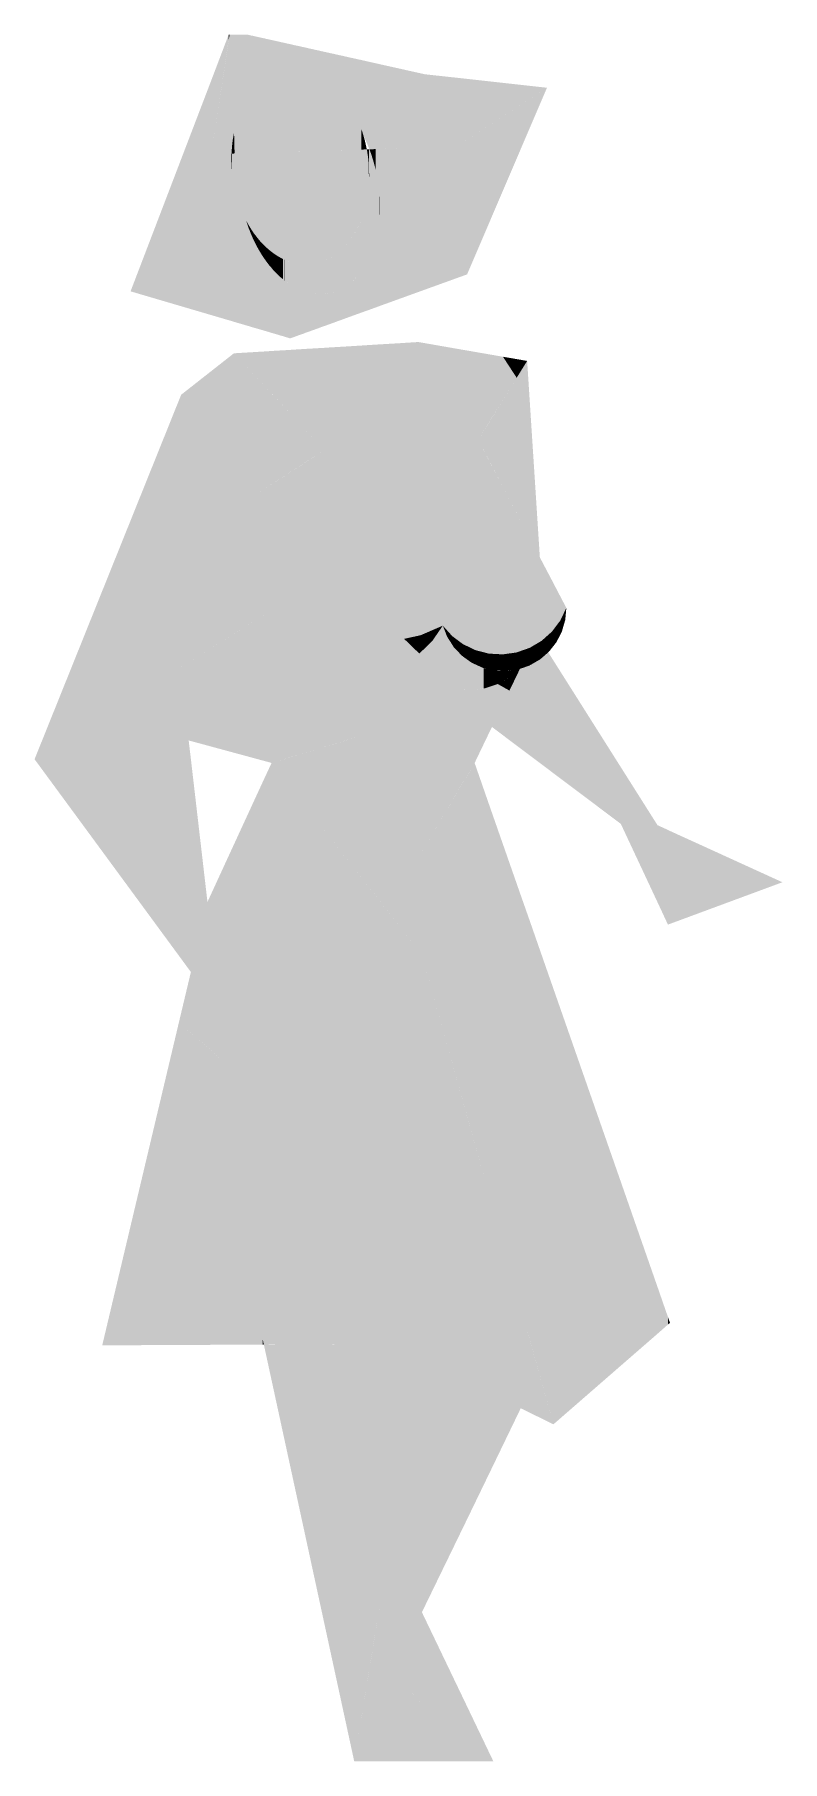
# Model space of a CAD drawing. Extents: x -0.31 to 0.42, y 0 to 1.7.
import ezdxf

# ---------------------------------------------------------------- set-up
doc = ezdxf.new("R2010")
doc.units = 0
for name, color, linetype in [('ARQ-HUM-251', 251, 'CONTINUOUS'), ('ARQ-HUM-252', 252, 'CONTINUOUS'), ('ARQ-HUM-253', 253, 'CONTINUOUS'), ('ARQ-HUM-254', 254, 'CONTINUOUS'), ('ARQ-HUM-255', 255, 'CONTINUOUS')]:
    doc.layers.add(name, color=color, linetype=linetype)

# ---------------------------------------------------------------- blocks, each defined once
blk = doc.blocks.new('*U0')
at = {"layer": 'ARQ-HUM-251'}
for points in [[(-0.0852, 0.984), (-0.163, 1.0051), (-0.0852, 1.1309)], [(-0.0852, 0.984), (-0.0852, 1.1309), (-0.0814, 0.9829)]]:
    blk.add_solid(points, dxfattribs=at)
blk = doc.blocks.new('*U1')
at = {"layer": 'ARQ-HUM-251'}
for points in [[(-0.1408, 0.6998), (-0.1727, 0.7272), (-0.1408, 0.7499)], [(-0.126, 0.687), (-0.1408, 0.7499), (-0.126, 0.7512)], [(-0.1408, 0.6998), (-0.1408, 0.7499), (-0.126, 0.687)], [(-0.126, 0.687), (-0.126, 0.7512), (-0.0556, 0.7573)]]:
    blk.add_solid(points, dxfattribs=at)
blk = doc.blocks.new('*U2')
at = {"layer": 'ARQ-HUM-252'}
for points in [[(-0.0852, 1.1309), (-0.1223, 1.2308), (-0.0852, 1.1753)], [(-0.0852, 1.1309), (-0.0852, 1.1753), (-0.0778, 1.1158)], [(-0.0778, 1.1158), (-0.0852, 1.1753), (-0.0778, 1.1642)], [(-0.0778, 1.1158), (-0.0778, 1.1642), (-0.0773, 1.1147)], [(-0.0773, 1.1147), (-0.0778, 1.1642), (-0.0773, 1.1634)], [(-0.0773, 1.1147), (-0.0773, 1.1634), (-0.0665, 1.1003)], [(-0.0665, 1.1003), (-0.0773, 1.1634), (-0.0665, 1.1481)], [(-0.0665, 1.1003), (-0.0665, 1.1481), (-0.0641, 1.0982)], [(-0.0641, 1.0982), (-0.0665, 1.1481), (-0.0641, 1.1448)], [(-0.0641, 1.0982), (-0.0641, 1.1448), (-0.0531, 1.0882)], [(-0.0531, 1.0882), (-0.0641, 1.1448), (-0.0531, 1.1344)], [(-0.0531, 1.0882), (-0.0531, 1.1344), (-0.0469, 1.0844)], [(-0.0469, 1.0844), (-0.0531, 1.1344), (-0.0469, 1.1285)], [(-0.0469, 1.0844), (-0.0469, 1.1285), (-0.0377, 1.0788)], [(-0.0377, 1.0788), (-0.0469, 1.1285), (-0.0377, 1.1227)], [(-0.0377, 1.0788), (-0.0377, 1.1227), (-0.0269, 1.0748)], [(-0.0269, 1.0748), (-0.0377, 1.1227), (-0.0269, 1.1158)], [(0.2029, 1.1093), (0.199, 1.1181), (0.2029, 1.1232)], [(0.2044, 1.1124), (0.2029, 1.1232), (0.2044, 1.1264)], [(0.2029, 1.1093), (0.2029, 1.1232), (0.2044, 1.1124)], [(0.2077, 1.1237), (0.2044, 1.1264), (0.2077, 1.1333)], [(0.2044, 1.1124), (0.2044, 1.1264), (0.2077, 1.1237)], [(0.2077, 1.1237), (0.2077, 1.1333), (0.2088, 1.1355)], [(-0.0269, 1.0748), (-0.0269, 1.1158), (-0.0209, 1.0725)], [(-0.0209, 1.0725), (-0.0269, 1.1158), (-0.0209, 1.1134)], [(-0.0209, 1.0725), (-0.0209, 1.1134), (-0.0048, 1.0698)], [(-0.0048, 1.0698), (-0.0209, 1.1134), (-0.0048, 1.1072)], [(-0.0048, 1.0698), (-0.0048, 1.1072), (-0.0031, 1.0695)], [(-0.0031, 1.0695), (-0.0048, 1.1072), (-0.0031, 1.1069)], [(-0.0031, 1.0695), (-0.0031, 1.1069), (0.0149, 1.0699)], [(0.0149, 1.0699), (-0.0031, 1.1069), (0.0149, 1.1037)], [(0.0491, 1.0806), (0.0423, 1.1036), (0.0491, 1.1051)], [(0.0641, 1.0906), (0.0491, 1.1051), (0.0641, 1.1084)], [(0.0491, 1.0806), (0.0491, 1.1051), (0.0641, 1.0906)], [(0.0654, 1.0919), (0.0641, 1.1084), (0.0654, 1.1087)], [(0.0641, 1.0906), (0.0641, 1.1084), (0.0654, 1.0919)], [(0.077, 1.1033), (0.0654, 1.1087), (0.077, 1.1137)], [(0.0654, 1.0919), (0.0654, 1.1087), (0.077, 1.1033)], [(0.077, 1.1033), (0.077, 1.1137), (0.0872, 1.1181)], [(0.0915, 1.1071), (0.0872, 1.1181), (0.0915, 1.1133)], [(0.0915, 1.1071), (0.0915, 1.1133), (0.0963, 1.0996)], [(0.0963, 1.0996), (0.0915, 1.1133), (0.0963, 1.108)], [(0.0963, 1.0996), (0.0963, 1.108), (0.0978, 1.0971)], [(0.0978, 1.0971), (0.0963, 1.108), (0.0978, 1.1068)], [(0.0978, 1.0971), (0.0978, 1.1068), (0.106, 1.0885)], [(0.106, 1.0885), (0.0978, 1.1068), (0.106, 1.1007)], [(0.1917, 1.0925), (0.1845, 1.1032), (0.1917, 1.1097)], [(0.1947, 1.0963), (0.1917, 1.1097), (0.1947, 1.1123)], [(0.1917, 1.0925), (0.1917, 1.1097), (0.1947, 1.0963)], [(0.199, 1.1018), (0.1947, 1.1123), (0.199, 1.1181)], [(0.1947, 1.0963), (0.1947, 1.1123), (0.199, 1.1018)], [(0.199, 1.1018), (0.199, 1.1181), (0.2029, 1.1093)], [(0.0149, 1.0699), (0.0149, 1.1037), (0.0186, 1.0706)], [(0.0186, 1.0706), (0.0149, 1.1037), (0.0186, 1.1031)], [(0.0325, 1.0736), (0.0186, 1.1031), (0.0325, 1.1034)], [(0.0186, 1.0706), (0.0186, 1.1031), (0.0325, 1.0736)], [(0.0423, 1.0777), (0.0325, 1.1034), (0.0423, 1.1036)], [(0.0325, 1.0736), (0.0325, 1.1034), (0.0423, 1.0777)], [(0.0423, 1.0777), (0.0423, 1.1036), (0.0491, 1.0806)], [(0.106, 1.0885), (0.106, 1.1007), (0.1072, 1.0876)], [(0.1072, 1.0876), (0.106, 1.1007), (0.1072, 1.0998)], [(0.1072, 1.0876), (0.1072, 1.0998), (0.1156, 1.0816)], [(0.1156, 1.0816), (0.1072, 1.0998), (0.1156, 1.0958)], [(0.1156, 1.0816), (0.1156, 1.0958), (0.1195, 1.0798)], [(0.1195, 1.0798), (0.1156, 1.0958), (0.1195, 1.0939)], [(0.1195, 1.0798), (0.1195, 1.0939), (0.1263, 1.0767)], [(0.1263, 1.0767), (0.1195, 1.0939), (0.1263, 1.0922)], [(0.1263, 1.0767), (0.1263, 1.0922), (0.1327, 1.0751)], [(0.1327, 1.0751), (0.1263, 1.0922), (0.1327, 1.0905)], [(0.1327, 1.0751), (0.1327, 1.0905), (0.1378, 1.0739)], [(0.1378, 1.0739), (0.1327, 1.0905), (0.1378, 1.0903)], [(0.1378, 1.0739), (0.1378, 1.0903), (0.1464, 1.0735)], [(0.1464, 1.0735), (0.1378, 1.0903), (0.1464, 1.0898)], [(0.1496, 1.0733), (0.1464, 1.0898), (0.1496, 1.0903)], [(0.1464, 1.0735), (0.1464, 1.0898), (0.1496, 1.0733)], [(0.1599, 1.0748), (0.1496, 1.0903), (0.1599, 1.0917)], [(0.1496, 1.0733), (0.1496, 1.0903), (0.1599, 1.0748)], [(0.1614, 1.075), (0.1599, 1.0917), (0.1614, 1.0923)], [(0.1599, 1.0748), (0.1599, 1.0917), (0.1614, 1.075)], [(0.1725, 1.0788), (0.1614, 1.0923), (0.1725, 1.0962)], [(0.1614, 1.075), (0.1614, 1.0923), (0.1725, 1.0788)], [(0.1728, 1.079), (0.1725, 1.0962), (0.1728, 1.0963)], [(0.1725, 1.0788), (0.1725, 1.0962), (0.1728, 1.079)], [(0.1828, 1.0848), (0.1728, 1.0963), (0.1828, 1.1022)], [(0.1728, 1.079), (0.1728, 1.0963), (0.1828, 1.0848)], [(0.1845, 1.0862), (0.1828, 1.1022), (0.1845, 1.1032)], [(0.1828, 1.0848), (0.1828, 1.1022), (0.1845, 1.0862)], [(0.1845, 1.0862), (0.1845, 1.1032), (0.1917, 1.0925)]]:
    blk.add_solid(points, dxfattribs=at)
blk = doc.blocks.new('*U3')
at = {"layer": 'ARQ-HUM-251'}
for points in [[(0.0124, 1.5868), (0.0123, 1.5869), (0.0124, 1.5869)], [(0.0124, 1.5868), (0.0124, 1.5869), (0.0125, 1.5858)], [(0.0125, 1.5858), (0.0124, 1.5869), (0.0125, 1.5869)], [(0.0125, 1.5858), (0.0125, 1.5869), (0.0128, 1.5846)], [(0.0128, 1.5846), (0.0125, 1.5869), (0.0128, 1.5869)], [(0.0131, 1.5822), (0.0128, 1.5869), (0.0131, 1.587)], [(0.0128, 1.5846), (0.0128, 1.5869), (0.0128, 1.5844)], [(0.0128, 1.5844), (0.0128, 1.5869), (0.0128, 1.5869)], [(0.0128, 1.5844), (0.0128, 1.5869), (0.0131, 1.5822)], [(0.0131, 1.5822), (0.0131, 1.587), (0.0132, 1.582)], [(0.0132, 1.582), (0.0131, 1.587), (0.0132, 1.587)], [(0.0132, 1.582), (0.0132, 1.587), (0.0135, 1.5798)], [(0.0135, 1.5798), (0.0132, 1.587), (0.0135, 1.587)], [(0.0135, 1.5798), (0.0135, 1.587), (0.0135, 1.5796)], [(0.0135, 1.5796), (0.0135, 1.587), (0.0135, 1.587)], [(0.0135, 1.5796), (0.0135, 1.587), (0.0135, 1.5794)], [(0.0135, 1.5794), (0.0135, 1.587), (0.0135, 1.587)], [(0.0135, 1.5794), (0.0135, 1.587), (0.0138, 1.5774)], [(0.0138, 1.5774), (0.0135, 1.587), (0.0138, 1.587)], [(0.0138, 1.5774), (0.0138, 1.587), (0.0138, 1.5772)], [(0.0138, 1.5772), (0.0138, 1.587), (0.0138, 1.587)], [(0.0138, 1.5772), (0.0138, 1.587), (0.014, 1.5749)], [(0.014, 1.5749), (0.0138, 1.587), (0.014, 1.587)], [(0.014, 1.5749), (0.014, 1.587), (0.0141, 1.5748)], [(0.0141, 1.5748), (0.014, 1.587), (0.0141, 1.587)], [(0.0141, 1.5748), (0.0141, 1.587), (0.0143, 1.5725)], [(0.0143, 1.5725), (0.0141, 1.587), (0.0143, 1.587)], [(0.0143, 1.5725), (0.0143, 1.587), (0.0143, 1.5724)], [(0.0143, 1.5724), (0.0143, 1.587), (0.0143, 1.587)], [(0.0143, 1.5724), (0.0143, 1.587), (0.0144, 1.5701)], [(0.0144, 1.5701), (0.0143, 1.587), (0.0144, 1.587)], [(0.0144, 1.5701), (0.0144, 1.587), (0.0144, 1.57)], [(0.0144, 1.57), (0.0144, 1.587), (0.0144, 1.587)], [(0.0144, 1.57), (0.0144, 1.587), (0.0145, 1.5692)], [(0.0145, 1.5692), (0.0144, 1.587), (0.0145, 1.587)], [(0.0145, 1.5692), (0.0145, 1.587), (0.0146, 1.5677)], [(0.0146, 1.5677), (0.0145, 1.587), (0.0146, 1.587)], [(0.0146, 1.5677), (0.0146, 1.587), (0.0146, 1.5675)], [(0.0146, 1.5675), (0.0146, 1.587), (0.0146, 1.587)], [(0.0146, 1.5675), (0.0146, 1.587), (0.0146, 1.5653)], [(0.0146, 1.5653), (0.0146, 1.587), (0.0146, 1.587)], [(0.0146, 1.5653), (0.0146, 1.587), (0.0146, 1.5651)], [(0.0146, 1.5651), (0.0146, 1.587), (0.0146, 1.587)], [(0.0146, 1.5651), (0.0146, 1.587), (0.0147, 1.5629)], [(0.0147, 1.5629), (0.0146, 1.587), (0.0147, 1.587)], [(0.0147, 1.5629), (0.0147, 1.587), (0.0147, 1.5605)], [(0.0147, 1.5605), (0.0147, 1.587), (0.0147, 1.587)], [(0.0147, 1.4802), (0.0147, 1.587), (0.0149, 1.4807)], [(0.0149, 1.4807), (0.0147, 1.587), (0.0149, 1.587)], [(0.0149, 1.4807), (0.0149, 1.587), (0.0154, 1.4817)], [(0.0154, 1.4817), (0.0149, 1.587), (0.0154, 1.5857)], [(0.0154, 1.4817), (0.0154, 1.5857), (0.0158, 1.4827)], [(0.0158, 1.4827), (0.0154, 1.5857), (0.0158, 1.5846)], [(0.0158, 1.4827), (0.0158, 1.5846), (0.0163, 1.4837)], [(0.0163, 1.4837), (0.0158, 1.5846), (0.0163, 1.5833)], [(0.0163, 1.4837), (0.0163, 1.5833), (0.0167, 1.4847)], [(0.0167, 1.4847), (0.0163, 1.5833), (0.0167, 1.5822)], [(0.0167, 1.4847), (0.0167, 1.5822), (0.0171, 1.4858)], [(0.0171, 1.4858), (0.0167, 1.5822), (0.0171, 1.5809)], [(0.0171, 1.4858), (0.0171, 1.5809), (0.0175, 1.4868)], [(0.0175, 1.4868), (0.0171, 1.5809), (0.0175, 1.5797)], [(0.0175, 1.4868), (0.0175, 1.5797), (0.0179, 1.4879)], [(0.0179, 1.4879), (0.0175, 1.5797), (0.0179, 1.5784)], [(0.0179, 1.4879), (0.0179, 1.5784), (0.0183, 1.4889)], [(0.0183, 1.4889), (0.0179, 1.5784), (0.0183, 1.5772)], [(0.0183, 1.4889), (0.0183, 1.5772), (0.0187, 1.49)], [(0.0187, 1.49), (0.0183, 1.5772), (0.0187, 1.5759)], [(0.0187, 1.49), (0.0187, 1.5759), (0.019, 1.4911)], [(0.019, 1.4911), (0.0187, 1.5759), (0.019, 1.5747)], [(0.019, 1.4911), (0.019, 1.5747), (0.0194, 1.4922)], [(0.0194, 1.4922), (0.019, 1.5747), (0.0194, 1.5734)], [(0.0194, 1.4922), (0.0194, 1.5734), (0.0197, 1.4933)], [(0.0197, 1.4933), (0.0194, 1.5734), (0.0197, 1.5722)], [(0.0197, 1.4933), (0.0197, 1.5722), (0.0201, 1.4944)], [(0.0201, 1.4944), (0.0197, 1.5722), (0.0201, 1.5708)], [(0.0201, 1.4944), (0.0201, 1.5708), (0.0204, 1.4955)], [(0.0204, 1.4955), (0.0201, 1.5708), (0.0204, 1.5697)], [(0.0204, 1.4955), (0.0204, 1.5697), (0.0207, 1.4967)], [(0.0207, 1.4967), (0.0204, 1.5697), (0.0207, 1.5683)], [(0.0207, 1.4967), (0.0207, 1.5683), (0.021, 1.4978)], [(0.021, 1.4978), (0.0207, 1.5683), (0.021, 1.5671)], [(0.021, 1.4978), (0.021, 1.5671), (0.0213, 1.499)], [(0.0213, 1.499), (0.021, 1.5671), (0.0213, 1.5657)], [(0.0213, 1.499), (0.0213, 1.5657), (0.0216, 1.5001)], [(0.0216, 1.5001), (0.0213, 1.5657), (0.0216, 1.5646)], [(0.0216, 1.5001), (0.0216, 1.5646), (0.0219, 1.5013)], [(0.0219, 1.5013), (0.0216, 1.5646), (0.0219, 1.5632)], [(0.014, 1.4788), (0.0138, 1.5462), (0.014, 1.5484)], [(0.0141, 1.4789), (0.014, 1.5484), (0.0141, 1.5486)], [(0.014, 1.4788), (0.014, 1.5484), (0.0141, 1.4789)], [(0.0143, 1.4793), (0.0141, 1.5486), (0.0143, 1.5508)], [(0.0141, 1.4789), (0.0141, 1.5486), (0.0143, 1.4793)], [(0.0144, 1.4796), (0.0143, 1.5509), (0.0144, 1.5532)], [(0.0143, 1.4793), (0.0143, 1.5508), (0.0143, 1.5509)], [(0.0143, 1.4793), (0.0143, 1.5509), (0.0144, 1.4796)], [(0.0143, 1.4793), (0.0143, 1.5508), (0.0143, 1.4793)], [(0.0145, 1.4797), (0.0144, 1.5533), (0.0145, 1.554)], [(0.0144, 1.4796), (0.0144, 1.5532), (0.0144, 1.5533)], [(0.0144, 1.4796), (0.0144, 1.5533), (0.0145, 1.4797)], [(0.0144, 1.4796), (0.0144, 1.5532), (0.0144, 1.4796)], [(0.0146, 1.4799), (0.0145, 1.554), (0.0146, 1.5556)], [(0.0145, 1.4797), (0.0145, 1.554), (0.0146, 1.4799)], [(0.0147, 1.4802), (0.0146, 1.5581), (0.0147, 1.5604)], [(0.0146, 1.4801), (0.0146, 1.558), (0.0146, 1.5581)], [(0.0146, 1.4801), (0.0146, 1.5581), (0.0147, 1.4802)], [(0.0146, 1.4801), (0.0146, 1.5557), (0.0146, 1.558)], [(0.0146, 1.4801), (0.0146, 1.558), (0.0146, 1.4801)], [(0.0146, 1.4799), (0.0146, 1.5556), (0.0146, 1.5557)], [(0.0146, 1.4799), (0.0146, 1.5557), (0.0146, 1.4801)], [(0.0146, 1.4799), (0.0146, 1.5556), (0.0146, 1.4799)], [(0.0147, 1.4802), (0.0147, 1.5604), (0.0147, 1.5605)], [(0.0147, 1.4802), (0.0147, 1.5604), (0.0147, 1.4802)], [(0.0219, 1.5013), (0.0219, 1.5632), (0.0221, 1.5024)], [(0.0221, 1.5024), (0.0219, 1.5632), (0.0221, 1.562)], [(0.0221, 1.5024), (0.0221, 1.562), (0.0224, 1.5036)], [(0.0224, 1.5036), (0.0221, 1.562), (0.0224, 1.5606)], [(0.0224, 1.5036), (0.0224, 1.5606), (0.0226, 1.5048)], [(0.0226, 1.5048), (0.0224, 1.5606), (0.0226, 1.5594)], [(0.0226, 1.5048), (0.0226, 1.5594), (0.0228, 1.506)], [(0.0228, 1.506), (0.0226, 1.5594), (0.0228, 1.558)], [(0.0228, 1.506), (0.0228, 1.558), (0.023, 1.5071)], [(0.023, 1.5071), (0.0228, 1.558), (0.023, 1.5568)], [(0.023, 1.5071), (0.023, 1.5568), (0.0233, 1.5084)], [(0.0233, 1.5084), (0.023, 1.5568), (0.0233, 1.5554)], [(0.0233, 1.5084), (0.0233, 1.5554), (0.0235, 1.5096)], [(0.0235, 1.5096), (0.0233, 1.5554), (0.0235, 1.5542)], [(0.0235, 1.5096), (0.0235, 1.5542), (0.0236, 1.5108)], [(0.0236, 1.5108), (0.0235, 1.5542), (0.0236, 1.5528)], [(0.0236, 1.5108), (0.0236, 1.5528), (0.0238, 1.512)], [(0.0238, 1.512), (0.0236, 1.5528), (0.0238, 1.5516)], [(0.0238, 1.512), (0.0238, 1.5516), (0.024, 1.5132)], [(0.024, 1.5132), (0.0238, 1.5516), (0.024, 1.5502)], [(0.024, 1.5132), (0.024, 1.5502), (0.0241, 1.5145)], [(0.0241, 1.5145), (0.024, 1.5502), (0.0241, 1.549)], [(0.0241, 1.5145), (0.0241, 1.549), (0.0243, 1.5157)], [(0.0243, 1.5157), (0.0241, 1.549), (0.0243, 1.5476)], [(0.0243, 1.5157), (0.0243, 1.5476), (0.0244, 1.5169)], [(0.0244, 1.5169), (0.0243, 1.5476), (0.0244, 1.5464)], [(0.0108, 1.4729), (0.0104, 1.5288), (0.0108, 1.5303)], [(0.0114, 1.4738), (0.0108, 1.5303), (0.0114, 1.5325)], [(0.0108, 1.4729), (0.0108, 1.5303), (0.0114, 1.4738)], [(0.0115, 1.474), (0.0114, 1.5325), (0.0115, 1.533)], [(0.0114, 1.4738), (0.0114, 1.5325), (0.0115, 1.474)], [(0.0119, 1.4747), (0.0115, 1.533), (0.0119, 1.5347)], [(0.0115, 1.474), (0.0115, 1.533), (0.0119, 1.4747)], [(0.0123, 1.4755), (0.0119, 1.5347), (0.0123, 1.5368)], [(0.0119, 1.4747), (0.0119, 1.5347), (0.0123, 1.4755)], [(0.0124, 1.4756), (0.0123, 1.5368), (0.0124, 1.537)], [(0.0123, 1.4755), (0.0123, 1.5368), (0.0124, 1.4756)], [(0.0125, 1.4759), (0.0124, 1.537), (0.0125, 1.5379)], [(0.0124, 1.4756), (0.0124, 1.537), (0.0125, 1.4759)], [(0.0128, 1.4763), (0.0125, 1.5379), (0.0128, 1.5391)], [(0.0125, 1.4759), (0.0125, 1.5379), (0.0128, 1.4763)], [(0.0131, 1.4771), (0.0128, 1.5392), (0.0131, 1.5414)], [(0.0128, 1.4764), (0.0128, 1.5391), (0.0128, 1.5392)], [(0.0128, 1.4764), (0.0128, 1.5392), (0.0131, 1.4771)], [(0.0128, 1.4763), (0.0128, 1.5391), (0.0128, 1.4764)], [(0.0132, 1.4771), (0.0131, 1.5414), (0.0132, 1.5415)], [(0.0131, 1.4771), (0.0131, 1.5414), (0.0132, 1.4771)], [(0.0135, 1.4777), (0.0132, 1.5415), (0.0135, 1.5437)], [(0.0132, 1.4771), (0.0132, 1.5415), (0.0135, 1.4777)], [(0.0138, 1.4783), (0.0135, 1.544), (0.0138, 1.5461)], [(0.0135, 1.4778), (0.0135, 1.5439), (0.0135, 1.544)], [(0.0135, 1.4778), (0.0135, 1.544), (0.0138, 1.4783)], [(0.0135, 1.4777), (0.0135, 1.5437), (0.0135, 1.5439)], [(0.0135, 1.4777), (0.0135, 1.5439), (0.0135, 1.4778)], [(0.0135, 1.4777), (0.0135, 1.5437), (0.0135, 1.4777)], [(0.0138, 1.4783), (0.0138, 1.5461), (0.0138, 1.5462)], [(0.0138, 1.4783), (0.0138, 1.5462), (0.014, 1.4788)], [(0.0138, 1.4783), (0.0138, 1.5461), (0.0138, 1.4783)], [(0.0244, 1.5169), (0.0244, 1.5464), (0.0245, 1.5182)], [(0.0245, 1.5182), (0.0244, 1.5464), (0.0245, 1.545)], [(0.0245, 1.5182), (0.0245, 1.545), (0.0246, 1.5194)], [(0.0246, 1.5194), (0.0245, 1.545), (0.0246, 1.5438)], [(0.0246, 1.5194), (0.0246, 1.5438), (0.0247, 1.5207)], [(0.0247, 1.5207), (0.0246, 1.5438), (0.0247, 1.5424)], [(0.0247, 1.5207), (0.0247, 1.5424), (0.0248, 1.522)], [(0.0248, 1.522), (0.0247, 1.5424), (0.0248, 1.5412)], [(0.0248, 1.522), (0.0248, 1.5412), (0.0249, 1.5232)], [(0.0249, 1.5232), (0.0248, 1.5412), (0.0249, 1.5398)], [(0.0249, 1.5232), (0.0249, 1.5398), (0.025, 1.5245)], [(0.025, 1.5245), (0.0249, 1.5398), (0.025, 1.5386)], [(0.025, 1.5245), (0.025, 1.5386), (0.025, 1.5258)], [(0.025, 1.5258), (0.025, 1.5386), (0.025, 1.5371)], [(0.025, 1.5258), (0.025, 1.5371), (0.0251, 1.5272)], [(0.0251, 1.5272), (0.025, 1.5371), (0.0251, 1.536)], [(0.0251, 1.5272), (0.0251, 1.536), (0.0251, 1.5283)], [(0.0251, 1.5283), (0.0251, 1.536), (0.0251, 1.5344)], [(0.0251, 1.5283), (0.0251, 1.5344), (0.0251, 1.53)], [(0.0251, 1.53), (0.0251, 1.5344), (0.0251, 1.5335)], [(0.0251, 1.53), (0.0251, 1.5335), (0.0251, 1.5309)], [(-0.1057, 1.5145), (-0.1064, 1.517), (-0.1057, 1.5155)], [(-0.1057, 1.5145), (-0.1057, 1.5155), (-0.1054, 1.5137)], [(-0.1054, 1.5137), (-0.1057, 1.5155), (-0.1054, 1.515)], [(-0.1054, 1.5137), (-0.1054, 1.515), (-0.1048, 1.512)], [(-0.1048, 1.512), (-0.1054, 1.515), (-0.1048, 1.514)], [(-0.1048, 1.512), (-0.1048, 1.514), (-0.1043, 1.5105)], [(-0.1043, 1.5105), (-0.1048, 1.514), (-0.1043, 1.513)], [(-0.1043, 1.5105), (-0.1043, 1.513), (-0.104, 1.5096)], [(-0.104, 1.5096), (-0.1043, 1.513), (-0.104, 1.5125)], [(0.005, 1.4645), (0.0046, 1.5126), (0.005, 1.5135)], [(0.0059, 1.4655), (0.005, 1.5135), (0.0059, 1.5154)], [(0.005, 1.4645), (0.005, 1.5135), (0.0059, 1.4655)], [(0.0067, 1.4667), (0.0059, 1.5155), (0.0067, 1.5175)], [(0.0059, 1.4656), (0.0059, 1.5154), (0.0059, 1.5155)], [(0.0059, 1.4656), (0.0059, 1.5155), (0.0067, 1.4667)], [(0.0059, 1.4655), (0.0059, 1.5154), (0.0059, 1.4656)], [(0.007, 1.4671), (0.0067, 1.5175), (0.007, 1.5184)], [(0.0067, 1.4667), (0.0067, 1.5175), (0.007, 1.4671)], [(0.0075, 1.4678), (0.007, 1.5184), (0.0075, 1.5196)], [(0.007, 1.4671), (0.007, 1.5184), (0.0075, 1.4678)], [(0.0082, 1.4688), (0.0075, 1.5196), (0.0082, 1.5216)], [(0.0075, 1.4678), (0.0075, 1.5196), (0.0082, 1.4688)], [(0.0083, 1.4688), (0.0082, 1.5216), (0.0083, 1.5217)], [(0.0082, 1.4688), (0.0082, 1.5216), (0.0083, 1.4688)], [(0.009, 1.4699), (0.0083, 1.5217), (0.009, 1.5238)], [(0.0083, 1.4688), (0.0083, 1.5217), (0.009, 1.4699)], [(0.0093, 1.4705), (0.009, 1.5238), (0.0093, 1.525)], [(0.009, 1.4699), (0.009, 1.5238), (0.0093, 1.4705)], [(0.0096, 1.4709), (0.0093, 1.525), (0.0096, 1.5259)], [(0.0093, 1.4705), (0.0093, 1.525), (0.0096, 1.4709)], [(0.0103, 1.4719), (0.0096, 1.5259), (0.0103, 1.5281)], [(0.0096, 1.4709), (0.0096, 1.5259), (0.0103, 1.4719)], [(0.0104, 1.4722), (0.0103, 1.5281), (0.0104, 1.5288)], [(0.0103, 1.4719), (0.0103, 1.5281), (0.0104, 1.4722)], [(0.0104, 1.4722), (0.0104, 1.5288), (0.0108, 1.4729)], [(-0.104, 1.5096), (-0.104, 1.5125), (-0.1031, 1.5074)], [(-0.1031, 1.5074), (-0.104, 1.5125), (-0.1031, 1.5111)], [(-0.1031, 1.5074), (-0.1031, 1.5111), (-0.1031, 1.5072)], [(-0.1031, 1.5072), (-0.1031, 1.5111), (-0.1031, 1.5109)], [(-0.1031, 1.5072), (-0.1031, 1.5109), (-0.1021, 1.5048)], [(-0.1021, 1.5048), (-0.1031, 1.5109), (-0.1021, 1.5094)], [(-0.1021, 1.5048), (-0.1021, 1.5094), (-0.102, 1.5045)], [(-0.102, 1.5045), (-0.1021, 1.5094), (-0.102, 1.5092)], [(-0.102, 1.5045), (-0.102, 1.5092), (-0.1011, 1.5025)], [(-0.1011, 1.5025), (-0.102, 1.5092), (-0.1011, 1.5078)], [(-0.1011, 1.5025), (-0.1011, 1.5078), (-0.1008, 1.5017)], [(-0.1008, 1.5017), (-0.1011, 1.5078), (-0.1008, 1.5073)], [(-0.1008, 1.5017), (-0.1008, 1.5073), (-0.1001, 1.5001)], [(-0.1001, 1.5001), (-0.1008, 1.5073), (-0.1001, 1.5063)], [(-0.1001, 1.5001), (-0.1001, 1.5063), (-0.0996, 1.4989)], [(-0.0996, 1.4989), (-0.1001, 1.5063), (-0.0996, 1.5055)], [(-0.0996, 1.4989), (-0.0996, 1.5055), (-0.0991, 1.4978)], [(-0.0991, 1.4978), (-0.0996, 1.5055), (-0.0991, 1.5048)], [(-0.0991, 1.4978), (-0.0991, 1.5048), (-0.0983, 1.4963)], [(-0.0983, 1.4963), (-0.0991, 1.5048), (-0.0983, 1.5037)], [(-0.0983, 1.4963), (-0.0983, 1.5037), (-0.098, 1.4956)], [(-0.098, 1.4956), (-0.0983, 1.5037), (-0.098, 1.5033)], [(-0.098, 1.4956), (-0.098, 1.5033), (-0.097, 1.4937)], [(-0.097, 1.4937), (-0.098, 1.5033), (-0.097, 1.502)], [(-0.097, 1.4937), (-0.097, 1.502), (-0.0968, 1.4933)], [(-0.0968, 1.4933), (-0.097, 1.502), (-0.0968, 1.5018)], [(-0.0968, 1.4933), (-0.0968, 1.5018), (-0.0957, 1.4912)], [(-0.0957, 1.4912), (-0.0968, 1.5018), (-0.0957, 1.5003)], [(-0.0957, 1.4912), (-0.0957, 1.5003), (-0.0957, 1.4911)], [(-0.0957, 1.4911), (-0.0957, 1.5003), (-0.0957, 1.5003)], [(-0.0957, 1.4911), (-0.0957, 1.5003), (-0.0945, 1.489)], [(-0.0945, 1.489), (-0.0957, 1.5003), (-0.0945, 1.4988)], [(-0.0945, 1.489), (-0.0945, 1.4988), (-0.0944, 1.4888)], [(-0.0944, 1.4888), (-0.0945, 1.4988), (-0.0944, 1.4986)], [(-0.0944, 1.4888), (-0.0944, 1.4986), (-0.0933, 1.4869)], [(-0.0933, 1.4869), (-0.0944, 1.4986), (-0.0933, 1.4974)], [(-0.0933, 1.4869), (-0.0933, 1.4974), (-0.093, 1.4864)], [(-0.093, 1.4864), (-0.0933, 1.4974), (-0.093, 1.497)], [(-0.093, 1.4864), (-0.093, 1.497), (-0.092, 1.4848)], [(-0.092, 1.4848), (-0.093, 1.497), (-0.092, 1.4959)], [(-0.0048, 1.4547), (-0.0055, 1.4959), (-0.0048, 1.4968)], [(-0.0043, 1.4551), (-0.0048, 1.4968), (-0.0043, 1.4975)], [(-0.0048, 1.4547), (-0.0048, 1.4968), (-0.0043, 1.4551)], [(-0.0034, 1.4558), (-0.0043, 1.4975), (-0.0034, 1.4987)], [(-0.0043, 1.4551), (-0.0043, 1.4975), (-0.0034, 1.4558)], [(-0.0031, 1.4561), (-0.0034, 1.4987), (-0.0031, 1.4991)], [(-0.0034, 1.4558), (-0.0034, 1.4987), (-0.0031, 1.4561)], [(-0.002, 1.457), (-0.0031, 1.4991), (-0.002, 1.5007)], [(-0.0031, 1.4561), (-0.0031, 1.4991), (-0.002, 1.457)], [(-0.0009, 1.4581), (-0.002, 1.5008), (-0.0009, 1.5025)], [(-0.002, 1.457), (-0.002, 1.5007), (-0.002, 1.5008)], [(-0.002, 1.457), (-0.002, 1.5008), (-0.0009, 1.4581)], [(-0.002, 1.457), (-0.002, 1.5007), (-0.002, 1.457)], [(-0.0006, 1.4583), (-0.0009, 1.5025), (-0.0006, 1.5029)], [(-0.0009, 1.4581), (-0.0009, 1.5025), (-0.0006, 1.4583)], [(0.0002, 1.4591), (-0.0006, 1.5029), (0.0002, 1.5042)], [(-0.0006, 1.4583), (-0.0006, 1.5029), (0.0002, 1.4591)], [(0.0008, 1.4596), (0.0002, 1.5042), (0.0008, 1.5051)], [(0.0002, 1.4591), (0.0002, 1.5042), (0.0008, 1.4596)], [(0.0012, 1.4602), (0.0008, 1.5051), (0.0012, 1.506)], [(0.0008, 1.4596), (0.0008, 1.5051), (0.0012, 1.4602)], [(0.0021, 1.461), (0.0012, 1.506), (0.0021, 1.5075)], [(0.0012, 1.4602), (0.0012, 1.506), (0.0021, 1.461)], [(0.0023, 1.4612), (0.0021, 1.5075), (0.0023, 1.5078)], [(0.0021, 1.461), (0.0021, 1.5075), (0.0023, 1.4612)], [(0.0032, 1.4623), (0.0023, 1.5078), (0.0032, 1.5097)], [(0.0023, 1.4612), (0.0023, 1.5078), (0.0032, 1.4623)], [(0.0034, 1.4625), (0.0032, 1.5097), (0.0034, 1.51)], [(0.0032, 1.4623), (0.0032, 1.5097), (0.0034, 1.4625)], [(0.0041, 1.4634), (0.0034, 1.51), (0.0041, 1.5116)], [(0.0034, 1.4625), (0.0034, 1.51), (0.0041, 1.4634)], [(0.0046, 1.464), (0.0041, 1.5116), (0.0046, 1.5126)], [(0.0041, 1.4634), (0.0041, 1.5116), (0.0046, 1.464)], [(0.0046, 1.464), (0.0046, 1.5126), (0.005, 1.4645)], [(-0.092, 1.4848), (-0.092, 1.4959), (-0.0916, 1.4841)], [(-0.0916, 1.4841), (-0.092, 1.4959), (-0.0916, 1.4955)], [(-0.0916, 1.4841), (-0.0916, 1.4955), (-0.0907, 1.4827)], [(-0.0907, 1.4827), (-0.0916, 1.4955), (-0.0907, 1.4946)], [(-0.0907, 1.4827), (-0.0907, 1.4946), (-0.0902, 1.4819)], [(-0.0902, 1.4819), (-0.0907, 1.4946), (-0.0902, 1.494)], [(-0.0902, 1.4819), (-0.0902, 1.494), (-0.0894, 1.4807)], [(-0.0894, 1.4807), (-0.0902, 1.494), (-0.0894, 1.4932)], [(-0.0894, 1.4807), (-0.0894, 1.4932), (-0.0888, 1.4797)], [(-0.0888, 1.4797), (-0.0894, 1.4932), (-0.0888, 1.4925)], [(-0.0888, 1.4797), (-0.0888, 1.4925), (-0.0881, 1.4788)], [(-0.0881, 1.4788), (-0.0888, 1.4925), (-0.0881, 1.4919)], [(-0.0881, 1.4788), (-0.0881, 1.4919), (-0.0873, 1.4777)], [(-0.0873, 1.4777), (-0.0881, 1.4919), (-0.0873, 1.4911)], [(-0.0873, 1.4777), (-0.0873, 1.4911), (-0.0867, 1.4768)], [(-0.0867, 1.4768), (-0.0873, 1.4911), (-0.0867, 1.4906)], [(-0.0867, 1.4768), (-0.0867, 1.4906), (-0.0858, 1.4756)], [(-0.0858, 1.4756), (-0.0867, 1.4906), (-0.0858, 1.4897)], [(-0.0858, 1.4756), (-0.0858, 1.4897), (-0.0853, 1.475)], [(-0.0853, 1.475), (-0.0858, 1.4897), (-0.0853, 1.4893)], [(-0.0853, 1.475), (-0.0853, 1.4893), (-0.0843, 1.4737)], [(-0.0843, 1.4737), (-0.0853, 1.4893), (-0.0843, 1.4884)], [(-0.0843, 1.4737), (-0.0843, 1.4884), (-0.0839, 1.4731)], [(-0.0839, 1.4731), (-0.0843, 1.4884), (-0.0839, 1.4881)], [(-0.0839, 1.4731), (-0.0839, 1.4881), (-0.0828, 1.4718)], [(-0.0828, 1.4718), (-0.0839, 1.4881), (-0.0828, 1.4872)], [(-0.0828, 1.4718), (-0.0828, 1.4872), (-0.0824, 1.4714)], [(-0.0824, 1.4714), (-0.0828, 1.4872), (-0.0824, 1.4869)], [(-0.0824, 1.4714), (-0.0824, 1.4869), (-0.0812, 1.47)], [(-0.0812, 1.47), (-0.0824, 1.4869), (-0.0812, 1.4859)], [(-0.0812, 1.47), (-0.0812, 1.4859), (-0.081, 1.4696)], [(-0.081, 1.4696), (-0.0812, 1.4859), (-0.081, 1.4857)], [(-0.081, 1.4696), (-0.081, 1.4857), (-0.0797, 1.4682)], [(-0.0797, 1.4682), (-0.081, 1.4857), (-0.0797, 1.4848)], [(-0.0797, 1.4682), (-0.0797, 1.4848), (-0.0795, 1.468)], [(-0.0795, 1.468), (-0.0797, 1.4848), (-0.0795, 1.4846)], [(-0.0795, 1.468), (-0.0795, 1.4846), (-0.0781, 1.4665)], [(-0.0781, 1.4665), (-0.0795, 1.4846), (-0.0781, 1.4837)], [(-0.0781, 1.4665), (-0.0781, 1.4837), (-0.0779, 1.4663)], [(-0.0779, 1.4663), (-0.0781, 1.4837), (-0.0779, 1.4836)], [(-0.0779, 1.4663), (-0.0779, 1.4836), (-0.0765, 1.4649)], [(-0.0765, 1.4649), (-0.0779, 1.4836), (-0.0765, 1.4826)], [(-0.0765, 1.4649), (-0.0765, 1.4826), (-0.0764, 1.4647)], [(-0.0764, 1.4647), (-0.0765, 1.4826), (-0.0764, 1.4826)], [(-0.0764, 1.4647), (-0.0764, 1.4826), (-0.0749, 1.4633)], [(-0.0749, 1.4633), (-0.0764, 1.4826), (-0.0749, 1.4816)], [(-0.0749, 1.4633), (-0.0749, 1.4816), (-0.0748, 1.4632)], [(-0.0748, 1.4632), (-0.0749, 1.4816), (-0.0748, 1.4816)], [(-0.0748, 1.4632), (-0.0748, 1.4816), (-0.0733, 1.4618)], [(-0.0733, 1.4618), (-0.0748, 1.4816), (-0.0733, 1.4807)], [(-0.0733, 1.4618), (-0.0733, 1.4807), (-0.0733, 1.4618)], [(-0.0733, 1.4618), (-0.0733, 1.4807), (-0.0733, 1.4807)], [(-0.0733, 1.4618), (-0.0733, 1.4807), (-0.0717, 1.4603)], [(-0.0717, 1.4603), (-0.0733, 1.4807), (-0.0717, 1.4798)], [(-0.0717, 1.4603), (-0.0717, 1.4798), (-0.0716, 1.4603)], [(-0.0716, 1.4603), (-0.0717, 1.4798), (-0.0716, 1.4798)], [(-0.0716, 1.4603), (-0.0716, 1.4798), (-0.07, 1.459)], [(-0.07, 1.459), (-0.0716, 1.4798), (-0.07, 1.479)], [(-0.07, 1.459), (-0.07, 1.479), (-0.07, 1.4589)], [(-0.07, 1.4589), (-0.07, 1.479), (-0.07, 1.479)], [(-0.0253, 1.4452), (-0.0266, 1.4784), (-0.0253, 1.4791)], [(-0.025, 1.4453), (-0.0253, 1.4791), (-0.025, 1.4792)], [(-0.0253, 1.4452), (-0.0253, 1.4791), (-0.025, 1.4453)], [(-0.0237, 1.4456), (-0.025, 1.4792), (-0.0237, 1.48)], [(-0.025, 1.4453), (-0.025, 1.4792), (-0.0237, 1.4456)], [(-0.0235, 1.4456), (-0.0237, 1.48), (-0.0235, 1.4801)], [(-0.0237, 1.4456), (-0.0237, 1.48), (-0.0235, 1.4456)], [(-0.022, 1.446), (-0.0235, 1.4801), (-0.022, 1.4809)], [(-0.0235, 1.4456), (-0.0235, 1.4801), (-0.022, 1.446)], [(-0.0204, 1.4464), (-0.022, 1.481), (-0.0204, 1.4819)], [(-0.022, 1.446), (-0.022, 1.4809), (-0.022, 1.481)], [(-0.022, 1.446), (-0.022, 1.481), (-0.0204, 1.4464)], [(-0.022, 1.446), (-0.022, 1.4809), (-0.022, 1.446)], [(-0.0203, 1.4464), (-0.0204, 1.4819), (-0.0203, 1.482)], [(-0.0204, 1.4464), (-0.0204, 1.4819), (-0.0203, 1.4464)], [(-0.019, 1.4469), (-0.0203, 1.482), (-0.019, 1.4829)], [(-0.0203, 1.4464), (-0.0203, 1.482), (-0.019, 1.4469)], [(-0.0187, 1.447), (-0.019, 1.4829), (-0.0187, 1.4831)], [(-0.019, 1.4469), (-0.019, 1.4829), (-0.0187, 1.447)], [(-0.0175, 1.4474), (-0.0187, 1.4831), (-0.0175, 1.484)], [(-0.0187, 1.447), (-0.0187, 1.4831), (-0.0175, 1.4474)], [(-0.0171, 1.4476), (-0.0175, 1.484), (-0.0171, 1.4843)], [(-0.0175, 1.4474), (-0.0175, 1.484), (-0.0171, 1.4476)], [(-0.0161, 1.448), (-0.0171, 1.4843), (-0.0161, 1.4851)], [(-0.0171, 1.4476), (-0.0171, 1.4843), (-0.0161, 1.448)], [(-0.0155, 1.4482), (-0.0161, 1.4851), (-0.0155, 1.4856)], [(-0.0161, 1.448), (-0.0161, 1.4851), (-0.0155, 1.4482)], [(-0.0146, 1.4486), (-0.0155, 1.4856), (-0.0146, 1.4863)], [(-0.0155, 1.4482), (-0.0155, 1.4856), (-0.0146, 1.4486)], [(-0.0139, 1.449), (-0.0146, 1.4863), (-0.0139, 1.4869)], [(-0.0146, 1.4486), (-0.0146, 1.4863), (-0.0139, 1.449)], [(-0.0133, 1.4493), (-0.0139, 1.4869), (-0.0133, 1.4875)], [(-0.0139, 1.449), (-0.0139, 1.4869), (-0.0133, 1.4493)], [(-0.0123, 1.4498), (-0.0133, 1.4875), (-0.0123, 1.4884)], [(-0.0133, 1.4493), (-0.0133, 1.4875), (-0.0123, 1.4498)], [(-0.0119, 1.45), (-0.0123, 1.4884), (-0.0119, 1.4888)], [(-0.0123, 1.4498), (-0.0123, 1.4884), (-0.0119, 1.45)], [(-0.0108, 1.4506), (-0.0119, 1.4888), (-0.0108, 1.4899)], [(-0.0119, 1.45), (-0.0119, 1.4888), (-0.0108, 1.4506)], [(-0.0105, 1.4508), (-0.0108, 1.4899), (-0.0105, 1.4901)], [(-0.0108, 1.4506), (-0.0108, 1.4899), (-0.0105, 1.4508)], [(-0.0092, 1.4515), (-0.0105, 1.4901), (-0.0092, 1.4915)], [(-0.0105, 1.4508), (-0.0105, 1.4901), (-0.0092, 1.4515)], [(-0.0079, 1.4524), (-0.0092, 1.4915), (-0.0079, 1.4929)], [(-0.0092, 1.4515), (-0.0092, 1.4915), (-0.0092, 1.4515)], [(-0.0092, 1.4515), (-0.0092, 1.4915), (-0.0092, 1.4915)], [(-0.0092, 1.4515), (-0.0092, 1.4915), (-0.0079, 1.4524)], [(-0.0077, 1.4525), (-0.0079, 1.4929), (-0.0077, 1.4931)], [(-0.0079, 1.4524), (-0.0079, 1.4929), (-0.0077, 1.4525)], [(-0.0067, 1.4533), (-0.0077, 1.4931), (-0.0067, 1.4944)], [(-0.0077, 1.4525), (-0.0077, 1.4931), (-0.0067, 1.4533)], [(-0.0063, 1.4536), (-0.0067, 1.4944), (-0.0063, 1.4949)], [(-0.0067, 1.4533), (-0.0067, 1.4944), (-0.0063, 1.4536)], [(-0.0055, 1.4542), (-0.0063, 1.4949), (-0.0055, 1.4959)], [(-0.0063, 1.4536), (-0.0063, 1.4949), (-0.0055, 1.4542)], [(-0.0055, 1.4542), (-0.0055, 1.4959), (-0.0048, 1.4547)], [(-0.07, 1.4589), (-0.07, 1.479), (-0.0684, 1.4577)], [(-0.0684, 1.4577), (-0.07, 1.479), (-0.0684, 1.4783)], [(-0.0684, 1.4577), (-0.0684, 1.4783), (-0.0683, 1.4576)], [(-0.0683, 1.4576), (-0.0684, 1.4783), (-0.0683, 1.4782)], [(-0.0683, 1.4576), (-0.0683, 1.4782), (-0.0668, 1.4564)], [(-0.0668, 1.4564), (-0.0683, 1.4782), (-0.0668, 1.4775)], [(-0.0668, 1.4564), (-0.0668, 1.4775), (-0.0667, 1.4564)], [(-0.0667, 1.4564), (-0.0668, 1.4775), (-0.0667, 1.4775)], [(-0.0667, 1.4564), (-0.0667, 1.4775), (-0.0651, 1.4552)], [(-0.0651, 1.4552), (-0.0667, 1.4775), (-0.0651, 1.4769)], [(-0.0651, 1.4552), (-0.0651, 1.4769), (-0.065, 1.4552)], [(-0.065, 1.4552), (-0.0651, 1.4769), (-0.065, 1.4769)], [(-0.065, 1.4552), (-0.065, 1.4769), (-0.0634, 1.4541)], [(-0.0634, 1.4541), (-0.065, 1.4769), (-0.0634, 1.4763)], [(-0.0634, 1.4541), (-0.0634, 1.4763), (-0.0633, 1.4541)], [(-0.0633, 1.4541), (-0.0634, 1.4763), (-0.0633, 1.4763)], [(-0.0633, 1.4541), (-0.0633, 1.4763), (-0.0617, 1.453)], [(-0.0617, 1.453), (-0.0633, 1.4763), (-0.0617, 1.4758)], [(-0.0617, 1.453), (-0.0617, 1.4758), (-0.0616, 1.453)], [(-0.0616, 1.453), (-0.0617, 1.4758), (-0.0616, 1.4757)], [(-0.0616, 1.453), (-0.0616, 1.4757), (-0.06, 1.452)], [(-0.06, 1.452), (-0.0616, 1.4757), (-0.06, 1.4753)], [(-0.06, 1.452), (-0.06, 1.4753), (-0.0599, 1.452)], [(-0.0599, 1.452), (-0.06, 1.4753), (-0.0599, 1.4753)], [(-0.0599, 1.452), (-0.0599, 1.4753), (-0.0583, 1.4511)], [(-0.0583, 1.4511), (-0.0599, 1.4753), (-0.0583, 1.4749)], [(-0.0583, 1.4511), (-0.0583, 1.4749), (-0.0582, 1.451)], [(-0.0582, 1.451), (-0.0583, 1.4749), (-0.0582, 1.4749)], [(-0.0582, 1.451), (-0.0582, 1.4749), (-0.0566, 1.4502)], [(-0.0566, 1.4502), (-0.0582, 1.4749), (-0.0566, 1.4745)], [(-0.0566, 1.4502), (-0.0566, 1.4745), (-0.0565, 1.4502)], [(-0.0565, 1.4502), (-0.0566, 1.4745), (-0.0565, 1.4745)], [(-0.0565, 1.4502), (-0.0565, 1.4745), (-0.0549, 1.4494)], [(-0.0549, 1.4494), (-0.0565, 1.4745), (-0.0549, 1.4742)], [(-0.0549, 1.4494), (-0.0549, 1.4742), (-0.0548, 1.4494)], [(-0.0548, 1.4494), (-0.0549, 1.4742), (-0.0548, 1.4742)], [(-0.0548, 1.4494), (-0.0548, 1.4742), (-0.0531, 1.4486)], [(-0.0531, 1.4486), (-0.0548, 1.4742), (-0.0531, 1.474)], [(-0.0531, 1.4486), (-0.0531, 1.474), (-0.0531, 1.4486)], [(-0.0531, 1.4486), (-0.0531, 1.474), (-0.0531, 1.474)], [(-0.0531, 1.4486), (-0.0531, 1.474), (-0.0514, 1.4479)], [(-0.0514, 1.4479), (-0.0531, 1.474), (-0.0514, 1.4738)], [(-0.0514, 1.4479), (-0.0514, 1.4738), (-0.0514, 1.4479)], [(-0.0514, 1.4479), (-0.0514, 1.4738), (-0.0514, 1.4738)], [(-0.0514, 1.4479), (-0.0514, 1.4738), (-0.0497, 1.4473)], [(-0.0497, 1.4473), (-0.0514, 1.4738), (-0.0497, 1.4737)], [(-0.0497, 1.4473), (-0.0497, 1.4737), (-0.0496, 1.4473)], [(-0.0496, 1.4473), (-0.0497, 1.4737), (-0.0496, 1.4737)], [(-0.0496, 1.4473), (-0.0496, 1.4737), (-0.048, 1.4467)], [(-0.048, 1.4467), (-0.0496, 1.4737), (-0.048, 1.4736)], [(-0.048, 1.4467), (-0.048, 1.4736), (-0.0479, 1.4467)], [(-0.0479, 1.4467), (-0.048, 1.4736), (-0.0479, 1.4736)], [(-0.0479, 1.4467), (-0.0479, 1.4736), (-0.0463, 1.4462)], [(-0.0463, 1.4462), (-0.0479, 1.4736), (-0.0463, 1.4736)], [(-0.0463, 1.4462), (-0.0463, 1.4736), (-0.0461, 1.4462)], [(-0.0461, 1.4462), (-0.0463, 1.4736), (-0.0461, 1.4736)], [(-0.0446, 1.4458), (-0.0461, 1.4736), (-0.0446, 1.4737)], [(-0.0461, 1.4462), (-0.0461, 1.4736), (-0.0446, 1.4458)], [(-0.0446, 1.4458), (-0.0446, 1.4737), (-0.0444, 1.4458)], [(-0.0444, 1.4458), (-0.0446, 1.4737), (-0.0444, 1.4737)], [(-0.0429, 1.4454), (-0.0444, 1.4737), (-0.0429, 1.4738)], [(-0.0444, 1.4458), (-0.0444, 1.4737), (-0.0429, 1.4454)], [(-0.0426, 1.4454), (-0.0429, 1.4738), (-0.0426, 1.4739)], [(-0.0429, 1.4454), (-0.0429, 1.4738), (-0.0426, 1.4454)], [(-0.0413, 1.4451), (-0.0426, 1.4739), (-0.0413, 1.474)], [(-0.0426, 1.4454), (-0.0426, 1.4739), (-0.0413, 1.4451)], [(-0.0409, 1.4451), (-0.0413, 1.474), (-0.0409, 1.4741)], [(-0.0413, 1.4451), (-0.0413, 1.474), (-0.0409, 1.4451)], [(-0.0396, 1.4449), (-0.0409, 1.4741), (-0.0396, 1.4743)], [(-0.0409, 1.4451), (-0.0409, 1.4741), (-0.0396, 1.4449)], [(-0.0391, 1.4448), (-0.0396, 1.4743), (-0.0391, 1.4744)], [(-0.0396, 1.4449), (-0.0396, 1.4743), (-0.0391, 1.4448)], [(-0.0379, 1.4447), (-0.0391, 1.4744), (-0.0379, 1.4746)], [(-0.0391, 1.4448), (-0.0391, 1.4744), (-0.0379, 1.4447)], [(-0.0374, 1.4446), (-0.0379, 1.4746), (-0.0374, 1.4747)], [(-0.0379, 1.4447), (-0.0379, 1.4746), (-0.0374, 1.4446)], [(-0.0363, 1.4446), (-0.0374, 1.4747), (-0.0363, 1.475)], [(-0.0374, 1.4446), (-0.0374, 1.4747), (-0.0363, 1.4446)], [(-0.0356, 1.4445), (-0.0363, 1.475), (-0.0356, 1.4751)], [(-0.0363, 1.4446), (-0.0363, 1.475), (-0.0356, 1.4445)], [(-0.0346, 1.4445), (-0.0356, 1.4751), (-0.0346, 1.4754)], [(-0.0356, 1.4445), (-0.0356, 1.4751), (-0.0346, 1.4445)], [(-0.0339, 1.4445), (-0.0346, 1.4754), (-0.0339, 1.4756)], [(-0.0346, 1.4445), (-0.0346, 1.4754), (-0.0339, 1.4445)], [(-0.033, 1.4445), (-0.0339, 1.4756), (-0.033, 1.4759)], [(-0.0339, 1.4445), (-0.0339, 1.4756), (-0.033, 1.4445)], [(-0.0322, 1.4445), (-0.033, 1.4759), (-0.0322, 1.4762)], [(-0.033, 1.4445), (-0.033, 1.4759), (-0.0322, 1.4445)], [(-0.0314, 1.4445), (-0.0322, 1.4762), (-0.0314, 1.4764)], [(-0.0322, 1.4445), (-0.0322, 1.4762), (-0.0314, 1.4445)], [(-0.0305, 1.4446), (-0.0314, 1.4764), (-0.0305, 1.4768)], [(-0.0314, 1.4445), (-0.0314, 1.4764), (-0.0305, 1.4446)], [(-0.0298, 1.4446), (-0.0305, 1.4768), (-0.0298, 1.477)], [(-0.0305, 1.4446), (-0.0305, 1.4768), (-0.0298, 1.4446)], [(-0.0287, 1.4447), (-0.0298, 1.477), (-0.0287, 1.4775)], [(-0.0298, 1.4446), (-0.0298, 1.477), (-0.0287, 1.4447)], [(-0.0282, 1.4448), (-0.0287, 1.4775), (-0.0282, 1.4777)], [(-0.0287, 1.4447), (-0.0287, 1.4775), (-0.0282, 1.4448)], [(-0.027, 1.4449), (-0.0282, 1.4777), (-0.027, 1.4782)], [(-0.0282, 1.4448), (-0.0282, 1.4777), (-0.027, 1.4449)], [(-0.0266, 1.445), (-0.027, 1.4782), (-0.0266, 1.4784)], [(-0.027, 1.4449), (-0.027, 1.4782), (-0.0266, 1.445)], [(-0.0266, 1.445), (-0.0266, 1.4784), (-0.0253, 1.4452)]]:
    blk.add_solid(points, dxfattribs=at)
blk = doc.blocks.new('*U4')
at = {"layer": 'ARQ-HUM-252'}
for points in [[(0.1111, 1.4639), (0.1111, 1.5965), (0.1897, 1.6476)], [(-0.1407, 1.4238), (-0.2202, 1.4472), (-0.1407, 1.5821)], [(-0.1209, 1.418), (-0.1407, 1.5821), (-0.1209, 1.5828)], [(-0.1407, 1.4238), (-0.1407, 1.5821), (-0.1209, 1.418)], [(-0.1209, 1.5781), (-0.1209, 1.5828), (-0.1209, 1.5794)], [(-0.1209, 1.5794), (-0.1209, 1.5828), (-0.1209, 1.5828)], [(-0.1209, 1.5794), (-0.1209, 1.5828), (-0.1209, 1.5804)], [(-0.1209, 1.5804), (-0.1209, 1.5828), (-0.1209, 1.5828)], [(-0.1209, 1.5804), (-0.1209, 1.5828), (-0.1208, 1.582)], [(-0.1208, 1.582), (-0.1209, 1.5828), (-0.1208, 1.5828)], [(-0.1208, 1.582), (-0.1208, 1.5828), (-0.1208, 1.5828)], [(0.0154, 1.5857), (0.0149, 1.587), (0.0154, 1.587)], [(0.0154, 1.5857), (0.0154, 1.587), (0.0158, 1.5846)], [(0.0158, 1.5846), (0.0154, 1.587), (0.0158, 1.587)], [(0.0163, 1.5833), (0.0158, 1.587), (0.0163, 1.5871)], [(0.0158, 1.5846), (0.0158, 1.587), (0.0163, 1.5833)], [(0.0163, 1.5833), (0.0163, 1.5871), (0.0167, 1.5822)], [(0.0167, 1.5822), (0.0163, 1.5871), (0.0167, 1.5871)], [(0.0167, 1.5822), (0.0167, 1.5871), (0.0171, 1.5809)], [(0.0171, 1.5809), (0.0167, 1.5871), (0.0171, 1.5871)], [(0.0171, 1.5809), (0.0171, 1.5871), (0.0175, 1.5797)], [(0.0175, 1.5797), (0.0171, 1.5871), (0.0175, 1.5871)], [(0.0175, 1.5797), (0.0175, 1.5871), (0.0179, 1.5784)], [(0.0179, 1.5784), (0.0175, 1.5871), (0.0179, 1.5871)], [(0.0179, 1.5784), (0.0179, 1.5871), (0.0183, 1.5772)], [(0.0183, 1.5772), (0.0179, 1.5871), (0.0183, 1.5871)], [(0.0183, 1.5772), (0.0183, 1.5871), (0.0187, 1.5759)], [(0.0187, 1.5759), (0.0183, 1.5871), (0.0187, 1.5871)], [(0.0187, 1.5759), (0.0187, 1.5871), (0.019, 1.5747)], [(0.019, 1.5747), (0.0187, 1.5871), (0.019, 1.5871)], [(0.0194, 1.5734), (0.019, 1.5871), (0.0194, 1.5872)], [(0.019, 1.5747), (0.019, 1.5871), (0.0194, 1.5734)], [(0.0194, 1.5734), (0.0194, 1.5872), (0.0197, 1.5722)], [(0.0197, 1.5722), (0.0194, 1.5872), (0.0197, 1.5872)], [(0.0197, 1.5722), (0.0197, 1.5872), (0.0201, 1.5708)], [(0.0201, 1.5708), (0.0197, 1.5872), (0.0201, 1.5872)], [(0.0201, 1.5708), (0.0201, 1.5872), (0.0204, 1.5697)], [(0.0204, 1.5697), (0.0201, 1.5872), (0.0204, 1.5872)], [(0.0204, 1.5697), (0.0204, 1.5872), (0.0207, 1.5683)], [(0.0207, 1.5683), (0.0204, 1.5872), (0.0207, 1.5872)], [(0.0207, 1.5683), (0.0207, 1.5872), (0.021, 1.5671)], [(0.021, 1.5671), (0.0207, 1.5872), (0.021, 1.5872)], [(0.021, 1.5671), (0.021, 1.5872), (0.0213, 1.5657)], [(0.0213, 1.5657), (0.021, 1.5872), (0.0213, 1.5872)], [(0.0213, 1.5657), (0.0213, 1.5872), (0.0216, 1.5646)], [(0.0216, 1.5646), (0.0213, 1.5872), (0.0216, 1.5872)], [(0.0216, 1.5646), (0.0216, 1.5872), (0.0219, 1.5632)], [(0.0219, 1.5632), (0.0216, 1.5872), (0.0219, 1.5872)], [(0.0219, 1.5632), (0.0219, 1.5872), (0.0221, 1.562)], [(0.0221, 1.562), (0.0219, 1.5872), (0.0221, 1.5872)], [(0.0221, 1.562), (0.0221, 1.5872), (0.0224, 1.5606)], [(0.0224, 1.5606), (0.0221, 1.5872), (0.0224, 1.5872)], [(0.0226, 1.5594), (0.0224, 1.5872), (0.0226, 1.5873)], [(0.0224, 1.5606), (0.0224, 1.5872), (0.0226, 1.5594)], [(0.0226, 1.5594), (0.0226, 1.5873), (0.0228, 1.558)], [(0.0228, 1.558), (0.0226, 1.5873), (0.0228, 1.5873)], [(0.0228, 1.558), (0.0228, 1.5873), (0.023, 1.5568)], [(0.023, 1.5568), (0.0228, 1.5873), (0.023, 1.5873)], [(0.023, 1.5568), (0.023, 1.5873), (0.0233, 1.5554)], [(0.0233, 1.5554), (0.023, 1.5873), (0.0233, 1.5873)], [(0.0233, 1.5554), (0.0233, 1.5873), (0.0235, 1.5542)], [(0.0235, 1.5542), (0.0233, 1.5873), (0.0235, 1.5873)], [(0.0235, 1.5542), (0.0235, 1.5873), (0.0236, 1.5528)], [(0.0236, 1.5528), (0.0235, 1.5873), (0.0236, 1.5873)], [(0.0236, 1.5528), (0.0236, 1.5873), (0.0238, 1.5516)], [(0.0238, 1.5516), (0.0236, 1.5873), (0.0238, 1.5873)], [(0.0238, 1.5516), (0.0238, 1.5873), (0.024, 1.5502)], [(0.024, 1.5502), (0.0238, 1.5873), (0.024, 1.5873)], [(0.024, 1.5502), (0.024, 1.5873), (0.0241, 1.549)], [(0.0241, 1.549), (0.024, 1.5873), (0.0241, 1.5873)], [(0.0241, 1.549), (0.0241, 1.5873), (0.0243, 1.5476)], [(0.0243, 1.5476), (0.0241, 1.5873), (0.0243, 1.5873)], [(0.0243, 1.5476), (0.0243, 1.5873), (0.0244, 1.5464)], [(0.0244, 1.5464), (0.0243, 1.5873), (0.0244, 1.5873)], [(0.0244, 1.5464), (0.0244, 1.5873), (0.0245, 1.545)], [(0.0245, 1.545), (0.0244, 1.5873), (0.0245, 1.5873)], [(0.0245, 1.545), (0.0245, 1.5873), (0.0246, 1.5438)], [(0.0246, 1.5438), (0.0245, 1.5873), (0.0246, 1.5873)], [(0.0246, 1.5438), (0.0246, 1.5873), (0.0247, 1.5424)], [(0.0247, 1.5424), (0.0246, 1.5873), (0.0247, 1.5873)], [(0.0247, 1.5424), (0.0247, 1.5873), (0.0248, 1.5412)], [(0.0248, 1.5412), (0.0247, 1.5873), (0.0248, 1.5873)], [(0.0248, 1.5412), (0.0248, 1.5873), (0.0249, 1.5398)], [(0.0249, 1.5398), (0.0248, 1.5873), (0.0249, 1.5873)], [(0.0249, 1.5398), (0.0249, 1.5873), (0.025, 1.5386)], [(0.025, 1.5386), (0.0249, 1.5873), (0.025, 1.5873)], [(0.025, 1.5386), (0.025, 1.5873), (0.025, 1.5371)], [(0.025, 1.5371), (0.025, 1.5873), (0.025, 1.5873)], [(0.025, 1.5371), (0.025, 1.5873), (0.0251, 1.536)], [(0.0251, 1.536), (0.025, 1.5873), (0.0251, 1.5873)], [(0.1006, 1.4601), (0.0251, 1.5873), (0.1006, 1.5897)], [(0.0251, 1.536), (0.0251, 1.5873), (0.0251, 1.5344)], [(0.0251, 1.5344), (0.0251, 1.5873), (0.0251, 1.5873)], [(0.0251, 1.5344), (0.0251, 1.5873), (0.0251, 1.5335)], [(0.0251, 1.5335), (0.0251, 1.5873), (0.0251, 1.5873)], [(0.0251, 1.5335), (0.0251, 1.5873), (0.0251, 1.5309)], [(0.0251, 1.5309), (0.0251, 1.5873), (0.0251, 1.5873)], [(0.0251, 1.4328), (0.0251, 1.5873), (0.1006, 1.4601)], [(0.1111, 1.4639), (0.1006, 1.5897), (0.1111, 1.5965)], [(0.1006, 1.4601), (0.1006, 1.5897), (0.1111, 1.4639)], [(-0.1209, 1.418), (-0.1209, 1.5781), (-0.1209, 1.418)], [(-0.1209, 1.418), (-0.1209, 1.5781), (-0.1209, 1.5757)], [(-0.1209, 1.418), (-0.1209, 1.5757), (-0.1209, 1.418)], [(-0.1209, 1.418), (-0.1209, 1.5757), (-0.1209, 1.5752)], [(-0.1209, 1.418), (-0.1209, 1.5752), (-0.1208, 1.4179)], [(-0.1208, 1.4179), (-0.1209, 1.5752), (-0.1208, 1.5733)], [(-0.1208, 1.4179), (-0.1208, 1.5733), (-0.1208, 1.4179)], [(-0.1208, 1.4179), (-0.1208, 1.5733), (-0.1208, 1.5727)], [(-0.1208, 1.4179), (-0.1208, 1.5727), (-0.1207, 1.4179)], [(-0.1207, 1.4179), (-0.1208, 1.5727), (-0.1207, 1.5709)], [(-0.1207, 1.4179), (-0.1207, 1.5709), (-0.1206, 1.4179)], [(-0.1206, 1.4179), (-0.1207, 1.5709), (-0.1206, 1.5686)], [(-0.1206, 1.4179), (-0.1206, 1.5686), (-0.1204, 1.4178)], [(-0.1204, 1.4178), (-0.1206, 1.5686), (-0.1204, 1.5662)], [(-0.1204, 1.4178), (-0.1204, 1.5662), (-0.1202, 1.4178)], [(-0.1202, 1.4178), (-0.1204, 1.5662), (-0.1202, 1.5638)], [(-0.1202, 1.4178), (-0.1202, 1.5638), (-0.1199, 1.4177)], [(-0.1199, 1.4177), (-0.1202, 1.5638), (-0.1199, 1.5614)], [(-0.1199, 1.4177), (-0.1199, 1.5614), (-0.1196, 1.4176)], [(-0.1196, 1.4176), (-0.1199, 1.5614), (-0.1196, 1.5591)], [(-0.1196, 1.4176), (-0.1196, 1.5591), (-0.1193, 1.4175)], [(-0.1193, 1.4175), (-0.1196, 1.5591), (-0.1193, 1.5567)], [(-0.1193, 1.4175), (-0.1193, 1.5567), (-0.1189, 1.4174)], [(-0.1189, 1.4174), (-0.1193, 1.5567), (-0.1189, 1.5544)], [(-0.1189, 1.4174), (-0.1189, 1.5544), (-0.1184, 1.4172)], [(-0.1184, 1.4172), (-0.1189, 1.5544), (-0.1184, 1.552)], [(-0.1184, 1.4172), (-0.1184, 1.552), (-0.118, 1.4171)], [(-0.118, 1.4171), (-0.1184, 1.552), (-0.118, 1.5497)], [(-0.118, 1.4171), (-0.118, 1.5497), (-0.1175, 1.417)], [(-0.1175, 1.417), (-0.118, 1.5497), (-0.1175, 1.5474)], [(-0.1175, 1.417), (-0.1175, 1.5474), (-0.1169, 1.4168)], [(-0.1169, 1.4168), (-0.1175, 1.5474), (-0.1169, 1.5451)], [(-0.1169, 1.4168), (-0.1169, 1.5451), (-0.1163, 1.4166)], [(-0.1163, 1.4166), (-0.1169, 1.5451), (-0.1163, 1.5428)], [(-0.1163, 1.4166), (-0.1163, 1.5428), (-0.1157, 1.4164)], [(-0.1157, 1.4164), (-0.1163, 1.5428), (-0.1157, 1.5405)], [(-0.1157, 1.4164), (-0.1157, 1.5405), (-0.1151, 1.4162)], [(-0.1151, 1.4162), (-0.1157, 1.5405), (-0.1151, 1.5382)], [(-0.1151, 1.4162), (-0.1151, 1.5382), (-0.1144, 1.416)], [(-0.1144, 1.416), (-0.1151, 1.5382), (-0.1144, 1.536)], [(-0.1144, 1.416), (-0.1144, 1.536), (-0.1136, 1.4158)], [(-0.1136, 1.4158), (-0.1144, 1.536), (-0.1136, 1.5338)], [(-0.1136, 1.4158), (-0.1136, 1.5338), (-0.1129, 1.4156)], [(-0.1129, 1.4156), (-0.1136, 1.5338), (-0.1129, 1.5316)], [(-0.1129, 1.4156), (-0.1129, 1.5316), (-0.112, 1.4154)], [(-0.112, 1.4154), (-0.1129, 1.5316), (-0.112, 1.5294)], [(0.0251, 1.4328), (0.0251, 1.53), (0.0251, 1.5309)], [(-0.112, 1.4154), (-0.112, 1.5294), (-0.1112, 1.4151)], [(-0.1112, 1.4151), (-0.112, 1.5294), (-0.1112, 1.5273)], [(-0.1112, 1.4151), (-0.1112, 1.5273), (-0.1103, 1.4148)], [(-0.1103, 1.4148), (-0.1112, 1.5273), (-0.1103, 1.5252)], [(-0.1103, 1.4148), (-0.1103, 1.5252), (-0.1094, 1.4146)], [(-0.1094, 1.4146), (-0.1103, 1.5252), (-0.1094, 1.5231)], [(-0.1094, 1.4146), (-0.1094, 1.5231), (-0.1085, 1.4143)], [(-0.1085, 1.4143), (-0.1094, 1.5231), (-0.1085, 1.521)], [(-0.1085, 1.4143), (-0.1085, 1.521), (-0.1075, 1.414)], [(-0.1075, 1.414), (-0.1085, 1.521), (-0.1075, 1.519)], [(-0.1075, 1.414), (-0.1075, 1.519), (-0.1064, 1.4137)], [(-0.1064, 1.4137), (-0.1075, 1.519), (-0.1064, 1.517)], [(-0.1064, 1.4137), (-0.1064, 1.517), (-0.1057, 1.4135)], [(-0.1057, 1.4135), (-0.1064, 1.517), (-0.1057, 1.5145)], [(-0.1057, 1.4135), (-0.1057, 1.5145), (-0.1048, 1.4132)], [(-0.1048, 1.4132), (-0.1057, 1.5145), (-0.1048, 1.512)], [(0.024, 1.4324), (0.0238, 1.512), (0.024, 1.5132)], [(0.0241, 1.4324), (0.024, 1.5132), (0.0241, 1.5145)], [(0.024, 1.4324), (0.024, 1.5132), (0.0241, 1.4324)], [(0.0243, 1.4325), (0.0241, 1.5145), (0.0243, 1.5157)], [(0.0241, 1.4324), (0.0241, 1.5145), (0.0243, 1.4325)], [(0.0244, 1.4325), (0.0243, 1.5157), (0.0244, 1.5169)], [(0.0243, 1.4325), (0.0243, 1.5157), (0.0244, 1.4325)], [(0.0245, 1.4326), (0.0244, 1.5169), (0.0245, 1.5182)], [(0.0244, 1.4325), (0.0244, 1.5169), (0.0245, 1.4326)], [(0.0246, 1.4326), (0.0245, 1.5182), (0.0246, 1.5194)], [(0.0245, 1.4326), (0.0245, 1.5182), (0.0246, 1.4326)], [(0.0247, 1.4327), (0.0246, 1.5194), (0.0247, 1.5207)], [(0.0246, 1.4326), (0.0246, 1.5194), (0.0247, 1.4327)], [(0.0248, 1.4327), (0.0247, 1.5207), (0.0248, 1.522)], [(0.0247, 1.4327), (0.0247, 1.5207), (0.0248, 1.4327)], [(0.0249, 1.4327), (0.0248, 1.522), (0.0249, 1.5232)], [(0.0248, 1.4327), (0.0248, 1.522), (0.0249, 1.4327)], [(0.025, 1.4327), (0.0249, 1.5232), (0.025, 1.5245)], [(0.0249, 1.4327), (0.0249, 1.5232), (0.025, 1.4327)], [(0.0251, 1.4328), (0.025, 1.5258), (0.0251, 1.5272)], [(0.025, 1.4328), (0.025, 1.5245), (0.025, 1.5258)], [(0.025, 1.4328), (0.025, 1.5258), (0.0251, 1.4328)], [(0.025, 1.4327), (0.025, 1.5245), (0.025, 1.4328)], [(0.0251, 1.4328), (0.0251, 1.5283), (0.0251, 1.53)], [(0.0251, 1.4328), (0.0251, 1.53), (0.0251, 1.4328)], [(0.0251, 1.4328), (0.0251, 1.5272), (0.0251, 1.5283)], [(0.0251, 1.4328), (0.0251, 1.5283), (0.0251, 1.4328)], [(0.0251, 1.4328), (0.0251, 1.5272), (0.0251, 1.4328)], [(-0.1048, 1.4132), (-0.1048, 1.512), (-0.104, 1.413)], [(-0.104, 1.413), (-0.1048, 1.512), (-0.104, 1.5096)], [(-0.104, 1.413), (-0.104, 1.5096), (-0.1031, 1.4127)], [(-0.1031, 1.4127), (-0.104, 1.5096), (-0.1031, 1.5072)], [(-0.1031, 1.4127), (-0.1031, 1.5072), (-0.1021, 1.4124)], [(-0.1021, 1.4124), (-0.1031, 1.5072), (-0.1021, 1.5048)], [(-0.1021, 1.4124), (-0.1021, 1.5048), (-0.1011, 1.4121)], [(-0.1011, 1.4121), (-0.1021, 1.5048), (-0.1011, 1.5025)], [(-0.1011, 1.4121), (-0.1011, 1.5025), (-0.1001, 1.4118)], [(-0.1001, 1.4118), (-0.1011, 1.5025), (-0.1001, 1.5001)], [(-0.1001, 1.4118), (-0.1001, 1.5001), (-0.0991, 1.4115)], [(-0.0991, 1.4115), (-0.1001, 1.5001), (-0.0991, 1.4978)], [(-0.0991, 1.4115), (-0.0991, 1.4978), (-0.098, 1.4112)], [(-0.098, 1.4112), (-0.0991, 1.4978), (-0.098, 1.4956)], [(0.0207, 1.4312), (0.0204, 1.4955), (0.0207, 1.4967)], [(0.021, 1.4313), (0.0207, 1.4967), (0.021, 1.4978)], [(0.0207, 1.4312), (0.0207, 1.4967), (0.021, 1.4313)], [(0.0213, 1.4314), (0.021, 1.4978), (0.0213, 1.499)], [(0.021, 1.4313), (0.021, 1.4978), (0.0213, 1.4314)], [(0.0216, 1.4315), (0.0213, 1.499), (0.0216, 1.5001)], [(0.0213, 1.4314), (0.0213, 1.499), (0.0216, 1.4315)], [(0.0219, 1.4316), (0.0216, 1.5001), (0.0219, 1.5013)], [(0.0216, 1.4315), (0.0216, 1.5001), (0.0219, 1.4316)], [(0.0221, 1.4317), (0.0219, 1.5013), (0.0221, 1.5024)], [(0.0219, 1.4316), (0.0219, 1.5013), (0.0221, 1.4317)], [(0.0224, 1.4318), (0.0221, 1.5024), (0.0224, 1.5036)], [(0.0221, 1.4317), (0.0221, 1.5024), (0.0224, 1.4318)], [(0.0226, 1.4319), (0.0224, 1.5036), (0.0226, 1.5048)], [(0.0224, 1.4318), (0.0224, 1.5036), (0.0226, 1.4319)], [(0.0228, 1.432), (0.0226, 1.5048), (0.0228, 1.506)], [(0.0226, 1.4319), (0.0226, 1.5048), (0.0228, 1.432)], [(0.023, 1.432), (0.0228, 1.506), (0.023, 1.5071)], [(0.0228, 1.432), (0.0228, 1.506), (0.023, 1.432)], [(0.0233, 1.4321), (0.023, 1.5071), (0.0233, 1.5084)], [(0.023, 1.432), (0.023, 1.5071), (0.0233, 1.4321)], [(0.0235, 1.4322), (0.0233, 1.5084), (0.0235, 1.5096)], [(0.0233, 1.4321), (0.0233, 1.5084), (0.0235, 1.4322)], [(0.0236, 1.4323), (0.0235, 1.5096), (0.0236, 1.5108)], [(0.0235, 1.4322), (0.0235, 1.5096), (0.0236, 1.4323)], [(0.0238, 1.4323), (0.0236, 1.5108), (0.0238, 1.512)], [(0.0236, 1.4323), (0.0236, 1.5108), (0.0238, 1.4323)], [(0.0238, 1.4323), (0.0238, 1.512), (0.024, 1.4324)], [(-0.098, 1.4112), (-0.098, 1.4956), (-0.0968, 1.4109)], [(-0.0968, 1.4109), (-0.098, 1.4956), (-0.0968, 1.4933)], [(-0.0968, 1.4109), (-0.0968, 1.4933), (-0.0957, 1.4105)], [(-0.0957, 1.4105), (-0.0968, 1.4933), (-0.0957, 1.4911)], [(-0.0957, 1.4105), (-0.0957, 1.4911), (-0.0945, 1.4102)], [(-0.0945, 1.4102), (-0.0957, 1.4911), (-0.0945, 1.489)], [(-0.0945, 1.4102), (-0.0945, 1.489), (-0.0933, 1.4098)], [(-0.0933, 1.4098), (-0.0945, 1.489), (-0.0933, 1.4869)], [(-0.0933, 1.4098), (-0.0933, 1.4869), (-0.092, 1.4095)], [(-0.092, 1.4095), (-0.0933, 1.4869), (-0.092, 1.4848)], [(-0.092, 1.4095), (-0.092, 1.4848), (-0.0907, 1.4091)], [(-0.0907, 1.4091), (-0.092, 1.4848), (-0.0907, 1.4827)], [(-0.0907, 1.4091), (-0.0907, 1.4827), (-0.0894, 1.4087)], [(-0.0894, 1.4087), (-0.0907, 1.4827), (-0.0894, 1.4807)], [(-0.0894, 1.4087), (-0.0894, 1.4807), (-0.0881, 1.4083)], [(-0.0881, 1.4083), (-0.0894, 1.4807), (-0.0881, 1.4788)], [(0.0145, 1.4289), (0.0135, 1.4778), (0.0145, 1.4797)], [(0.0149, 1.4291), (0.0145, 1.4797), (0.0149, 1.4807)], [(0.0145, 1.4289), (0.0145, 1.4797), (0.0149, 1.4291)], [(0.0154, 1.4293), (0.0149, 1.4807), (0.0154, 1.4817)], [(0.0149, 1.4291), (0.0149, 1.4807), (0.0154, 1.4293)], [(0.0158, 1.4294), (0.0154, 1.4817), (0.0158, 1.4827)], [(0.0154, 1.4293), (0.0154, 1.4817), (0.0158, 1.4294)], [(0.0163, 1.4296), (0.0158, 1.4827), (0.0163, 1.4837)], [(0.0158, 1.4294), (0.0158, 1.4827), (0.0163, 1.4296)], [(0.0167, 1.4297), (0.0163, 1.4837), (0.0167, 1.4847)], [(0.0163, 1.4296), (0.0163, 1.4837), (0.0167, 1.4297)], [(0.0171, 1.4299), (0.0167, 1.4847), (0.0171, 1.4858)], [(0.0167, 1.4297), (0.0167, 1.4847), (0.0171, 1.4299)], [(0.0175, 1.43), (0.0171, 1.4858), (0.0175, 1.4868)], [(0.0171, 1.4299), (0.0171, 1.4858), (0.0175, 1.43)], [(0.0179, 1.4302), (0.0175, 1.4868), (0.0179, 1.4879)], [(0.0175, 1.43), (0.0175, 1.4868), (0.0179, 1.4302)], [(0.0183, 1.4303), (0.0179, 1.4879), (0.0183, 1.4889)], [(0.0179, 1.4302), (0.0179, 1.4879), (0.0183, 1.4303)], [(0.0187, 1.4305), (0.0183, 1.4889), (0.0187, 1.49)], [(0.0183, 1.4303), (0.0183, 1.4889), (0.0187, 1.4305)], [(0.019, 1.4306), (0.0187, 1.49), (0.019, 1.4911)], [(0.0187, 1.4305), (0.0187, 1.49), (0.019, 1.4306)], [(0.0194, 1.4307), (0.019, 1.4911), (0.0194, 1.4922)], [(0.019, 1.4306), (0.019, 1.4911), (0.0194, 1.4307)], [(0.0197, 1.4308), (0.0194, 1.4922), (0.0197, 1.4933)], [(0.0194, 1.4307), (0.0194, 1.4922), (0.0197, 1.4308)], [(0.0201, 1.431), (0.0197, 1.4933), (0.0201, 1.4944)], [(0.0197, 1.4308), (0.0197, 1.4933), (0.0201, 1.431)], [(0.0204, 1.4311), (0.0201, 1.4944), (0.0204, 1.4955)], [(0.0201, 1.431), (0.0201, 1.4944), (0.0204, 1.4311)], [(0.0204, 1.4311), (0.0204, 1.4955), (0.0207, 1.4312)], [(-0.0881, 1.4083), (-0.0881, 1.4788), (-0.0867, 1.4079)], [(-0.0867, 1.4079), (-0.0881, 1.4788), (-0.0867, 1.4768)], [(-0.0867, 1.4079), (-0.0867, 1.4768), (-0.0853, 1.4075)], [(-0.0853, 1.4075), (-0.0867, 1.4768), (-0.0853, 1.475)], [(-0.0853, 1.4075), (-0.0853, 1.475), (-0.0839, 1.4071)], [(-0.0839, 1.4071), (-0.0853, 1.475), (-0.0839, 1.4731)], [(-0.0839, 1.4071), (-0.0839, 1.4731), (-0.0824, 1.4066)], [(-0.0824, 1.4066), (-0.0839, 1.4731), (-0.0824, 1.4714)], [(-0.0824, 1.4066), (-0.0824, 1.4714), (-0.081, 1.4062)], [(-0.081, 1.4062), (-0.0824, 1.4714), (-0.081, 1.4696)], [(-0.081, 1.4062), (-0.081, 1.4696), (-0.0795, 1.4058)], [(-0.0795, 1.4058), (-0.081, 1.4696), (-0.0795, 1.468)], [(-0.0795, 1.4058), (-0.0795, 1.468), (-0.0779, 1.4053)], [(-0.0779, 1.4053), (-0.0795, 1.468), (-0.0779, 1.4663)], [(-0.0779, 1.4053), (-0.0779, 1.4663), (-0.0764, 1.4049)], [(-0.0764, 1.4049), (-0.0779, 1.4663), (-0.0764, 1.4647)], [(-0.0764, 1.4049), (-0.0764, 1.4647), (-0.0748, 1.4044)], [(-0.0748, 1.4044), (-0.0764, 1.4647), (-0.0748, 1.4632)], [(-0.0748, 1.4044), (-0.0748, 1.4632), (-0.0733, 1.4039)], [(-0.0733, 1.4039), (-0.0748, 1.4632), (-0.0733, 1.4618)], [(0.0034, 1.4249), (0.0021, 1.461), (0.0034, 1.4625)], [(0.0046, 1.4254), (0.0034, 1.4625), (0.0046, 1.464)], [(0.0034, 1.4249), (0.0034, 1.4625), (0.0046, 1.4254)], [(0.0059, 1.4258), (0.0046, 1.464), (0.0059, 1.4655)], [(0.0046, 1.4254), (0.0046, 1.464), (0.0059, 1.4258)], [(0.007, 1.4263), (0.0059, 1.4655), (0.007, 1.4671)], [(0.0059, 1.4258), (0.0059, 1.4655), (0.007, 1.4263)], [(0.0082, 1.4267), (0.007, 1.4671), (0.0082, 1.4688)], [(0.007, 1.4263), (0.007, 1.4671), (0.0082, 1.4267)], [(0.0093, 1.4271), (0.0082, 1.4688), (0.0093, 1.4705)], [(0.0082, 1.4267), (0.0082, 1.4688), (0.0093, 1.4271)], [(0.0104, 1.4275), (0.0093, 1.4705), (0.0104, 1.4722)], [(0.0093, 1.4271), (0.0093, 1.4705), (0.0104, 1.4275)], [(0.0115, 1.4279), (0.0104, 1.4722), (0.0115, 1.474)], [(0.0104, 1.4275), (0.0104, 1.4722), (0.0115, 1.4279)], [(0.0125, 1.4282), (0.0115, 1.474), (0.0125, 1.4759)], [(0.0115, 1.4279), (0.0115, 1.474), (0.0125, 1.4282)], [(0.0135, 1.4286), (0.0125, 1.4759), (0.0135, 1.4778)], [(0.0125, 1.4282), (0.0125, 1.4759), (0.0135, 1.4286)], [(0.0135, 1.4286), (0.0135, 1.4778), (0.0145, 1.4289)], [(-0.0733, 1.4039), (-0.0733, 1.4618), (-0.0717, 1.4035)], [(-0.0717, 1.4035), (-0.0733, 1.4618), (-0.0717, 1.4603)], [(-0.0717, 1.4035), (-0.0717, 1.4603), (-0.07, 1.403)], [(-0.07, 1.403), (-0.0717, 1.4603), (-0.07, 1.459)], [(-0.07, 1.403), (-0.07, 1.459), (-0.0684, 1.4025)], [(-0.0684, 1.4025), (-0.07, 1.459), (-0.0684, 1.4577)], [(-0.0684, 1.4025), (-0.0684, 1.4577), (-0.0668, 1.402)], [(-0.0668, 1.402), (-0.0684, 1.4577), (-0.0668, 1.4564)], [(-0.0668, 1.402), (-0.0668, 1.4564), (-0.0651, 1.4015)], [(-0.0651, 1.4015), (-0.0668, 1.4564), (-0.0651, 1.4552)], [(-0.0651, 1.4015), (-0.0651, 1.4552), (-0.0634, 1.401)], [(-0.0634, 1.401), (-0.0651, 1.4552), (-0.0634, 1.4541)], [(-0.0634, 1.401), (-0.0634, 1.4541), (-0.063, 1.4009)], [(-0.063, 1.4009), (-0.0634, 1.4541), (-0.063, 1.4539)], [(-0.063, 1.4009), (-0.063, 1.4539), (-0.0617, 1.4014)], [(-0.0617, 1.4014), (-0.063, 1.4539), (-0.0617, 1.453)], [(-0.0617, 1.4014), (-0.0617, 1.453), (-0.06, 1.402)], [(-0.06, 1.402), (-0.0617, 1.453), (-0.06, 1.452)], [(-0.06, 1.402), (-0.06, 1.452), (-0.0583, 1.4026)], [(-0.0583, 1.4026), (-0.06, 1.452), (-0.0583, 1.4511)], [(-0.0583, 1.4026), (-0.0583, 1.4511), (-0.0566, 1.4032)], [(-0.0566, 1.4032), (-0.0583, 1.4511), (-0.0566, 1.4502)], [(-0.0566, 1.4032), (-0.0566, 1.4502), (-0.0549, 1.4039)], [(-0.0549, 1.4039), (-0.0566, 1.4502), (-0.0549, 1.4494)], [(-0.0549, 1.4039), (-0.0549, 1.4494), (-0.0531, 1.4045)], [(-0.0531, 1.4045), (-0.0549, 1.4494), (-0.0531, 1.4486)], [(-0.0531, 1.4045), (-0.0531, 1.4486), (-0.0514, 1.4051)], [(-0.0514, 1.4051), (-0.0531, 1.4486), (-0.0514, 1.4479)], [(-0.0514, 1.4051), (-0.0514, 1.4479), (-0.0496, 1.4057)], [(-0.0496, 1.4057), (-0.0514, 1.4479), (-0.0496, 1.4473)], [(-0.0496, 1.4057), (-0.0496, 1.4473), (-0.0479, 1.4064)], [(-0.0479, 1.4064), (-0.0496, 1.4473), (-0.0479, 1.4467)], [(-0.0479, 1.4064), (-0.0479, 1.4467), (-0.0461, 1.407)], [(-0.0461, 1.407), (-0.0479, 1.4467), (-0.0461, 1.4462)], [(-0.0461, 1.407), (-0.0461, 1.4462), (-0.0444, 1.4076)], [(-0.0444, 1.4076), (-0.0461, 1.4462), (-0.0444, 1.4458)], [(-0.0444, 1.4076), (-0.0444, 1.4458), (-0.0426, 1.4083)], [(-0.0426, 1.4083), (-0.0444, 1.4458), (-0.0426, 1.4454)], [(-0.0426, 1.4083), (-0.0426, 1.4454), (-0.0409, 1.4089)], [(-0.0409, 1.4089), (-0.0426, 1.4454), (-0.0409, 1.4451)], [(-0.0409, 1.4089), (-0.0409, 1.4451), (-0.0391, 1.4095)], [(-0.0391, 1.4095), (-0.0409, 1.4451), (-0.0391, 1.4448)], [(-0.0253, 1.4145), (-0.027, 1.4449), (-0.0253, 1.4452)], [(-0.0237, 1.4151), (-0.0253, 1.4452), (-0.0237, 1.4456)], [(-0.0253, 1.4145), (-0.0253, 1.4452), (-0.0237, 1.4151)], [(-0.022, 1.4157), (-0.0237, 1.4456), (-0.022, 1.446)], [(-0.0237, 1.4151), (-0.0237, 1.4456), (-0.022, 1.4157)], [(-0.0203, 1.4163), (-0.022, 1.446), (-0.0203, 1.4464)], [(-0.022, 1.4157), (-0.022, 1.446), (-0.0203, 1.4163)], [(-0.0187, 1.4169), (-0.0203, 1.4464), (-0.0187, 1.447)], [(-0.0203, 1.4163), (-0.0203, 1.4464), (-0.0187, 1.4169)], [(-0.0171, 1.4175), (-0.0187, 1.447), (-0.0171, 1.4476)], [(-0.0187, 1.4169), (-0.0187, 1.447), (-0.0171, 1.4175)], [(-0.0155, 1.4181), (-0.0171, 1.4476), (-0.0155, 1.4482)], [(-0.0171, 1.4175), (-0.0171, 1.4476), (-0.0155, 1.4181)], [(-0.0139, 1.4187), (-0.0155, 1.4482), (-0.0139, 1.449)], [(-0.0155, 1.4181), (-0.0155, 1.4482), (-0.0139, 1.4187)], [(-0.0123, 1.4192), (-0.0139, 1.449), (-0.0123, 1.4498)], [(-0.0139, 1.4187), (-0.0139, 1.449), (-0.0123, 1.4192)], [(-0.0108, 1.4198), (-0.0123, 1.4498), (-0.0108, 1.4506)], [(-0.0123, 1.4192), (-0.0123, 1.4498), (-0.0108, 1.4198)], [(-0.0092, 1.4204), (-0.0108, 1.4506), (-0.0092, 1.4515)], [(-0.0108, 1.4198), (-0.0108, 1.4506), (-0.0092, 1.4204)], [(-0.0077, 1.4209), (-0.0092, 1.4515), (-0.0077, 1.4525)], [(-0.0092, 1.4204), (-0.0092, 1.4515), (-0.0077, 1.4209)], [(-0.0063, 1.4214), (-0.0077, 1.4525), (-0.0063, 1.4536)], [(-0.0077, 1.4209), (-0.0077, 1.4525), (-0.0063, 1.4214)], [(-0.0048, 1.422), (-0.0063, 1.4536), (-0.0048, 1.4547)], [(-0.0063, 1.4214), (-0.0063, 1.4536), (-0.0048, 1.422)], [(-0.0034, 1.4225), (-0.0048, 1.4547), (-0.0034, 1.4558)], [(-0.0048, 1.422), (-0.0048, 1.4547), (-0.0034, 1.4225)], [(-0.002, 1.423), (-0.0034, 1.4558), (-0.002, 1.457)], [(-0.0034, 1.4225), (-0.0034, 1.4558), (-0.002, 1.423)], [(-0.0006, 1.4235), (-0.002, 1.457), (-0.0006, 1.4583)], [(-0.002, 1.423), (-0.002, 1.457), (-0.0006, 1.4235)], [(0.0008, 1.424), (-0.0006, 1.4583), (0.0008, 1.4596)], [(-0.0006, 1.4235), (-0.0006, 1.4583), (0.0008, 1.424)], [(0.0021, 1.4245), (0.0008, 1.4596), (0.0021, 1.461)], [(0.0008, 1.424), (0.0008, 1.4596), (0.0021, 1.4245)], [(0.0021, 1.4245), (0.0021, 1.461), (0.0034, 1.4249)], [(-0.0391, 1.4095), (-0.0391, 1.4448), (-0.0374, 1.4102)], [(-0.0374, 1.4102), (-0.0391, 1.4448), (-0.0374, 1.4446)], [(-0.0374, 1.4102), (-0.0374, 1.4446), (-0.0356, 1.4108)], [(-0.0356, 1.4108), (-0.0374, 1.4446), (-0.0356, 1.4445)], [(-0.0356, 1.4108), (-0.0356, 1.4445), (-0.0339, 1.4114)], [(-0.0339, 1.4114), (-0.0356, 1.4445), (-0.0339, 1.4445)], [(-0.0339, 1.4114), (-0.0339, 1.4445), (-0.0322, 1.4121)], [(-0.0322, 1.4121), (-0.0339, 1.4445), (-0.0322, 1.4445)], [(-0.0305, 1.4127), (-0.0322, 1.4445), (-0.0305, 1.4446)], [(-0.0322, 1.4121), (-0.0322, 1.4445), (-0.0305, 1.4127)], [(-0.0287, 1.4133), (-0.0305, 1.4446), (-0.0287, 1.4447)], [(-0.0305, 1.4127), (-0.0305, 1.4446), (-0.0287, 1.4133)], [(-0.027, 1.4139), (-0.0287, 1.4447), (-0.027, 1.4449)], [(-0.0287, 1.4133), (-0.0287, 1.4447), (-0.027, 1.4139)], [(-0.027, 1.4139), (-0.027, 1.4449), (-0.0253, 1.4145)]]:
    blk.add_solid(points, dxfattribs=at)
blk = doc.blocks.new('*U5')
at = {"layer": 'ARQ-HUM-255'}
for points in [[(-0.1227, 1.5827), (-0.1407, 1.5821), (-0.1227, 1.7)], [(-0.1227, 1.5827), (-0.1227, 1.7), (-0.1208, 1.5828)], [(-0.1208, 1.5828), (-0.1227, 1.7), (-0.1208, 1.7)], [(-0.1208, 1.5828), (-0.1208, 1.7), (-0.1207, 1.5852)], [(-0.1207, 1.5852), (-0.1208, 1.7), (-0.1207, 1.7)], [(-0.1207, 1.5852), (-0.1207, 1.7), (-0.1205, 1.5875)], [(-0.1205, 1.5875), (-0.1207, 1.7), (-0.1205, 1.7)], [(-0.1205, 1.5875), (-0.1205, 1.7), (-0.1203, 1.5899)], [(-0.1203, 1.5899), (-0.1205, 1.7), (-0.1203, 1.7)], [(-0.1203, 1.5899), (-0.1203, 1.7), (-0.1201, 1.5922)], [(-0.1201, 1.5922), (-0.1203, 1.7), (-0.1201, 1.7)], [(-0.1201, 1.5922), (-0.1201, 1.7), (-0.1198, 1.5946)], [(-0.1198, 1.5946), (-0.1201, 1.7), (-0.1198, 1.7)], [(-0.1198, 1.5946), (-0.1198, 1.7), (-0.1195, 1.5969)], [(-0.1195, 1.5969), (-0.1198, 1.7), (-0.1195, 1.7)], [(-0.1195, 1.5969), (-0.1195, 1.7), (-0.1191, 1.5992)], [(-0.1191, 1.5992), (-0.1195, 1.7), (-0.1191, 1.7)], [(-0.1191, 1.5992), (-0.1191, 1.7), (-0.1187, 1.6015)], [(-0.1187, 1.6015), (-0.1191, 1.7), (-0.1187, 1.7)], [(-0.1187, 1.6015), (-0.1187, 1.7), (-0.1183, 1.6037)], [(-0.1183, 1.6037), (-0.1187, 1.7), (-0.1183, 1.7)], [(-0.1183, 1.6037), (-0.1183, 1.7), (-0.1178, 1.606)], [(-0.1178, 1.606), (-0.1183, 1.7), (-0.1178, 1.7)], [(-0.1178, 1.606), (-0.1178, 1.7), (-0.1172, 1.6082)], [(-0.1172, 1.6082), (-0.1178, 1.7), (-0.1172, 1.7)], [(-0.1172, 1.6082), (-0.1172, 1.7), (-0.1167, 1.6104)], [(-0.1167, 1.6104), (-0.1172, 1.7), (-0.1167, 1.7)], [(-0.1167, 1.6104), (-0.1167, 1.7), (-0.1161, 1.6125)], [(-0.1161, 1.6125), (-0.1167, 1.7), (-0.1161, 1.7)], [(-0.1161, 1.6125), (-0.1161, 1.7), (-0.1154, 1.6147)], [(-0.1154, 1.6147), (-0.1161, 1.7), (-0.1154, 1.7)], [(-0.1154, 1.6147), (-0.1154, 1.7), (-0.1147, 1.6168)], [(-0.1147, 1.6168), (-0.1154, 1.7), (-0.1147, 1.7)], [(-0.1147, 1.6168), (-0.1147, 1.7), (-0.114, 1.6189)], [(-0.114, 1.6189), (-0.1147, 1.7), (-0.114, 1.7)], [(-0.114, 1.6189), (-0.114, 1.7), (-0.1132, 1.6209)], [(-0.1132, 1.6209), (-0.114, 1.7), (-0.1132, 1.7)], [(-0.1132, 1.6209), (-0.1132, 1.7), (-0.1124, 1.6229)], [(-0.1124, 1.6229), (-0.1132, 1.7), (-0.1124, 1.7)], [(-0.1124, 1.6229), (-0.1124, 1.7), (-0.1116, 1.6249)], [(-0.1116, 1.6249), (-0.1124, 1.7), (-0.1116, 1.7)], [(-0.1116, 1.6249), (-0.1116, 1.7), (-0.1107, 1.6269)], [(-0.1107, 1.6269), (-0.1116, 1.7), (-0.1107, 1.7)], [(-0.1107, 1.6269), (-0.1107, 1.7), (-0.1098, 1.6288)], [(-0.1098, 1.6288), (-0.1107, 1.7), (-0.1098, 1.7)], [(-0.1098, 1.6288), (-0.1098, 1.7), (-0.1089, 1.6307)], [(-0.1089, 1.6307), (-0.1098, 1.7), (-0.1089, 1.7)], [(-0.1089, 1.6307), (-0.1089, 1.7), (-0.1079, 1.6325)], [(-0.1079, 1.6325), (-0.1089, 1.7), (-0.1079, 1.7)], [(-0.1079, 1.6325), (-0.1079, 1.7), (-0.1069, 1.6343)], [(-0.1069, 1.6343), (-0.1079, 1.7), (-0.1069, 1.7)], [(-0.1069, 1.6343), (-0.1069, 1.7), (-0.1058, 1.6361)], [(-0.1058, 1.6361), (-0.1069, 1.7), (-0.1058, 1.7)], [(-0.1058, 1.6361), (-0.1058, 1.7), (-0.1056, 1.6364)], [(-0.1056, 1.6364), (-0.1058, 1.7), (-0.1056, 1.7)], [(-0.1056, 1.6364), (-0.1056, 1.7), (-0.1047, 1.6378)], [(-0.1047, 1.6378), (-0.1056, 1.7), (-0.1047, 1.6998)], [(-0.1047, 1.6378), (-0.1047, 1.6998), (-0.1036, 1.6395)], [(-0.1036, 1.6395), (-0.1047, 1.6998), (-0.1036, 1.6996)], [(-0.1036, 1.6395), (-0.1036, 1.6996), (-0.1025, 1.6411)], [(-0.1025, 1.6411), (-0.1036, 1.6996), (-0.1025, 1.6993)], [(-0.1025, 1.6411), (-0.1025, 1.6993), (-0.1013, 1.6427)], [(-0.1013, 1.6427), (-0.1025, 1.6993), (-0.1013, 1.699)], [(-0.1013, 1.6427), (-0.1013, 1.699), (-0.1001, 1.6442)], [(-0.1001, 1.6442), (-0.1013, 1.699), (-0.1001, 1.6988)], [(-0.1001, 1.6442), (-0.1001, 1.6988), (-0.0988, 1.6457)], [(-0.0988, 1.6457), (-0.1001, 1.6988), (-0.0988, 1.6985)], [(-0.0988, 1.6457), (-0.0988, 1.6985), (-0.0976, 1.6472)], [(-0.0976, 1.6472), (-0.0988, 1.6985), (-0.0976, 1.6982)], [(-0.0976, 1.6472), (-0.0976, 1.6982), (-0.0963, 1.6486)], [(-0.0963, 1.6486), (-0.0976, 1.6982), (-0.0963, 1.6979)], [(-0.0963, 1.6486), (-0.0963, 1.6979), (-0.0949, 1.6499)], [(-0.0949, 1.6499), (-0.0963, 1.6979), (-0.0949, 1.6976)], [(-0.0949, 1.6499), (-0.0949, 1.6976), (-0.0936, 1.6512)], [(-0.0936, 1.6512), (-0.0949, 1.6976), (-0.0936, 1.6973)], [(-0.0936, 1.6512), (-0.0936, 1.6973), (-0.0922, 1.6525)], [(-0.0922, 1.6525), (-0.0936, 1.6973), (-0.0922, 1.697)], [(-0.0922, 1.6525), (-0.0922, 1.697), (-0.0908, 1.6536)], [(-0.0908, 1.6536), (-0.0922, 1.697), (-0.0908, 1.6967)], [(-0.0908, 1.6536), (-0.0908, 1.6967), (-0.0894, 1.6548)], [(-0.0894, 1.6548), (-0.0908, 1.6967), (-0.0894, 1.6964)], [(-0.0894, 1.6548), (-0.0894, 1.6964), (-0.088, 1.6559)], [(-0.088, 1.6559), (-0.0894, 1.6964), (-0.088, 1.6961)], [(-0.088, 1.6559), (-0.088, 1.6961), (-0.0865, 1.6569)], [(-0.0865, 1.6569), (-0.088, 1.6961), (-0.0865, 1.6957)], [(-0.0865, 1.6569), (-0.0865, 1.6957), (-0.085, 1.6579)], [(-0.085, 1.6579), (-0.0865, 1.6957), (-0.085, 1.6954)], [(-0.085, 1.6579), (-0.085, 1.6954), (-0.0835, 1.6588)], [(-0.0835, 1.6588), (-0.085, 1.6954), (-0.0835, 1.6951)], [(-0.0835, 1.6588), (-0.0835, 1.6951), (-0.082, 1.6597)], [(-0.082, 1.6597), (-0.0835, 1.6951), (-0.082, 1.6947)], [(-0.082, 1.6597), (-0.082, 1.6947), (-0.0804, 1.6605)], [(-0.0804, 1.6605), (-0.082, 1.6947), (-0.0804, 1.6944)], [(-0.0804, 1.6605), (-0.0804, 1.6944), (-0.0788, 1.6612)], [(-0.0788, 1.6612), (-0.0804, 1.6944), (-0.0788, 1.694)], [(-0.0788, 1.6612), (-0.0788, 1.694), (-0.0773, 1.6619)], [(-0.0773, 1.6619), (-0.0788, 1.694), (-0.0773, 1.6937)], [(-0.0773, 1.6619), (-0.0773, 1.6937), (-0.0757, 1.6626)], [(-0.0757, 1.6626), (-0.0773, 1.6937), (-0.0757, 1.6933)], [(-0.0757, 1.6626), (-0.0757, 1.6933), (-0.0741, 1.6632)], [(-0.0741, 1.6632), (-0.0757, 1.6933), (-0.0741, 1.693)], [(-0.0741, 1.6632), (-0.0741, 1.693), (-0.0724, 1.6637)], [(-0.0724, 1.6637), (-0.0741, 1.693), (-0.0724, 1.6926)], [(-0.0724, 1.6637), (-0.0724, 1.6926), (-0.0708, 1.6641)], [(-0.0708, 1.6641), (-0.0724, 1.6926), (-0.0708, 1.6922)], [(-0.0708, 1.6641), (-0.0708, 1.6922), (-0.0692, 1.6645)], [(-0.0692, 1.6645), (-0.0708, 1.6922), (-0.0692, 1.6919)], [(-0.0692, 1.6645), (-0.0692, 1.6919), (-0.0675, 1.6649)], [(-0.0675, 1.6649), (-0.0692, 1.6919), (-0.0675, 1.6915)], [(-0.0675, 1.6649), (-0.0675, 1.6915), (-0.0658, 1.6652)], [(-0.0658, 1.6652), (-0.0675, 1.6915), (-0.0658, 1.6911)], [(-0.0658, 1.6652), (-0.0658, 1.6911), (-0.0642, 1.6654)], [(-0.0642, 1.6654), (-0.0658, 1.6911), (-0.0642, 1.6908)], [(-0.0642, 1.6654), (-0.0642, 1.6908), (-0.0625, 1.6656)], [(-0.0625, 1.6656), (-0.0642, 1.6908), (-0.0625, 1.6904)], [(-0.0625, 1.6656), (-0.0625, 1.6904), (-0.0608, 1.6657)], [(-0.0608, 1.6657), (-0.0625, 1.6904), (-0.0608, 1.69)], [(-0.0608, 1.6657), (-0.0608, 1.69), (-0.0591, 1.6657)], [(-0.0591, 1.6657), (-0.0608, 1.69), (-0.0591, 1.6896)], [(-0.0591, 1.6657), (-0.0591, 1.6896), (-0.0574, 1.6657)], [(-0.0574, 1.6657), (-0.0591, 1.6896), (-0.0574, 1.6892)], [(-0.0574, 1.6657), (-0.0574, 1.6892), (-0.0557, 1.6656)], [(-0.0557, 1.6656), (-0.0574, 1.6892), (-0.0557, 1.6889)], [(-0.0557, 1.6656), (-0.0557, 1.6889), (-0.054, 1.6655)], [(-0.054, 1.6655), (-0.0557, 1.6889), (-0.054, 1.6885)], [(-0.054, 1.6655), (-0.054, 1.6885), (-0.0523, 1.6653)], [(-0.0523, 1.6653), (-0.054, 1.6885), (-0.0523, 1.6881)], [(-0.0523, 1.6653), (-0.0523, 1.6881), (-0.0506, 1.665)], [(-0.0506, 1.665), (-0.0523, 1.6881), (-0.0506, 1.6877)], [(-0.0506, 1.665), (-0.0506, 1.6877), (-0.0489, 1.6647)], [(-0.0489, 1.6647), (-0.0506, 1.6877), (-0.0489, 1.6874)], [(-0.0489, 1.6647), (-0.0489, 1.6874), (-0.0472, 1.6643)], [(-0.0472, 1.6643), (-0.0489, 1.6874), (-0.0472, 1.687)], [(-0.0472, 1.6643), (-0.0472, 1.687), (-0.0455, 1.6639)], [(-0.0455, 1.6639), (-0.0472, 1.687), (-0.0455, 1.6866)], [(-0.0455, 1.6639), (-0.0455, 1.6866), (-0.0439, 1.6634)], [(-0.0439, 1.6634), (-0.0455, 1.6866), (-0.0439, 1.6862)], [(-0.0439, 1.6634), (-0.0439, 1.6862), (-0.0422, 1.6628)], [(-0.0422, 1.6628), (-0.0439, 1.6862), (-0.0422, 1.6858)], [(-0.0422, 1.6628), (-0.0422, 1.6858), (-0.0405, 1.6622)], [(-0.0405, 1.6622), (-0.0422, 1.6858), (-0.0405, 1.6855)], [(-0.0405, 1.6622), (-0.0405, 1.6855), (-0.0388, 1.6615)], [(-0.0388, 1.6615), (-0.0405, 1.6855), (-0.0388, 1.6851)], [(-0.0388, 1.6615), (-0.0388, 1.6851), (-0.0372, 1.6608)], [(-0.0372, 1.6608), (-0.0388, 1.6851), (-0.0372, 1.6847)], [(-0.0372, 1.6608), (-0.0372, 1.6847), (-0.0355, 1.66)], [(-0.0355, 1.66), (-0.0372, 1.6847), (-0.0355, 1.6844)], [(-0.0355, 1.66), (-0.0355, 1.6844), (-0.0339, 1.6592)], [(-0.0339, 1.6592), (-0.0355, 1.6844), (-0.0339, 1.684)], [(-0.0339, 1.6592), (-0.0339, 1.684), (-0.0323, 1.6583)], [(-0.0323, 1.6583), (-0.0339, 1.684), (-0.0323, 1.6836)], [(-0.0323, 1.6583), (-0.0323, 1.6836), (-0.0307, 1.6573)], [(-0.0307, 1.6573), (-0.0323, 1.6836), (-0.0307, 1.6833)], [(-0.0307, 1.6573), (-0.0307, 1.6833), (-0.0291, 1.6563)], [(-0.0291, 1.6563), (-0.0307, 1.6833), (-0.0291, 1.6829)], [(-0.0291, 1.6563), (-0.0291, 1.6829), (-0.0275, 1.6552)], [(-0.0275, 1.6552), (-0.0291, 1.6829), (-0.0275, 1.6826)], [(-0.0275, 1.6552), (-0.0275, 1.6826), (-0.0259, 1.6541)], [(-0.0259, 1.6541), (-0.0275, 1.6826), (-0.0259, 1.6822)], [(-0.0259, 1.6541), (-0.0259, 1.6822), (-0.0244, 1.6529)], [(-0.0244, 1.6529), (-0.0259, 1.6822), (-0.0244, 1.6819)], [(-0.0244, 1.6529), (-0.0244, 1.6819), (-0.0228, 1.6517)], [(-0.0228, 1.6517), (-0.0244, 1.6819), (-0.0228, 1.6815)], [(-0.0228, 1.6517), (-0.0228, 1.6815), (-0.0213, 1.6504)], [(-0.0213, 1.6504), (-0.0228, 1.6815), (-0.0213, 1.6812)], [(-0.0213, 1.6504), (-0.0213, 1.6812), (-0.0198, 1.6491)], [(-0.0198, 1.6491), (-0.0213, 1.6812), (-0.0198, 1.6809)], [(-0.0198, 1.6491), (-0.0198, 1.6809), (-0.0184, 1.6477)], [(-0.0184, 1.6477), (-0.0198, 1.6809), (-0.0184, 1.6805)], [(-0.0184, 1.6477), (-0.0184, 1.6805), (-0.0169, 1.6463)], [(-0.0169, 1.6463), (-0.0184, 1.6805), (-0.0169, 1.6802)], [(-0.0169, 1.6463), (-0.0169, 1.6802), (-0.0155, 1.6448)], [(-0.0155, 1.6448), (-0.0169, 1.6802), (-0.0155, 1.6799)], [(-0.0155, 1.6448), (-0.0155, 1.6799), (-0.0141, 1.6433)], [(-0.0141, 1.6433), (-0.0155, 1.6799), (-0.0141, 1.6796)], [(-0.0141, 1.6433), (-0.0141, 1.6796), (-0.0127, 1.6417)], [(-0.0127, 1.6417), (-0.0141, 1.6796), (-0.0127, 1.6793)], [(-0.0127, 1.6417), (-0.0127, 1.6793), (-0.0114, 1.6401)], [(-0.0114, 1.6401), (-0.0127, 1.6793), (-0.0114, 1.679)], [(-0.0114, 1.6401), (-0.0114, 1.679), (-0.01, 1.6385)], [(-0.01, 1.6385), (-0.0114, 1.679), (-0.01, 1.6787)], [(-0.01, 1.6385), (-0.01, 1.6787), (-0.0087, 1.6368)], [(-0.0087, 1.6368), (-0.01, 1.6787), (-0.0087, 1.6784)], [(-0.0087, 1.6368), (-0.0087, 1.6784), (-0.0075, 1.635)], [(-0.0075, 1.635), (-0.0087, 1.6784), (-0.0075, 1.6781)], [(-0.0075, 1.635), (-0.0075, 1.6781), (-0.0062, 1.6332)], [(-0.0062, 1.6332), (-0.0075, 1.6781), (-0.0062, 1.6778)], [(-0.0062, 1.6332), (-0.0062, 1.6778), (-0.005, 1.6314)], [(-0.005, 1.6314), (-0.0062, 1.6778), (-0.005, 1.6775)], [(-0.005, 1.6314), (-0.005, 1.6775), (-0.0038, 1.6295)], [(-0.0038, 1.6295), (-0.005, 1.6775), (-0.0038, 1.6773)], [(-0.0038, 1.6295), (-0.0038, 1.6773), (-0.0027, 1.6276)], [(-0.0027, 1.6276), (-0.0038, 1.6773), (-0.0027, 1.677)], [(-0.0027, 1.6276), (-0.0027, 1.677), (-0.0016, 1.6257)], [(-0.0016, 1.6257), (-0.0027, 1.677), (-0.0016, 1.6768)], [(-0.0016, 1.6257), (-0.0016, 1.6768), (-0.0005, 1.6237)], [(-0.0005, 1.6237), (-0.0016, 1.6768), (-0.0005, 1.6765)], [(-0.0005, 1.6237), (-0.0005, 1.6765), (0.0006, 1.6217)], [(0.0006, 1.6217), (-0.0005, 1.6765), (0.0006, 1.6763)], [(0.0006, 1.6217), (0.0006, 1.6763), (0.0016, 1.6197)], [(0.0016, 1.6197), (0.0006, 1.6763), (0.0016, 1.6761)], [(0.0016, 1.6197), (0.0016, 1.6761), (0.0026, 1.6176)], [(0.0026, 1.6176), (0.0016, 1.6761), (0.0026, 1.6759)], [(0.0026, 1.6176), (0.0026, 1.6759), (0.0035, 1.6155)], [(0.0035, 1.6155), (0.0026, 1.6759), (0.0035, 1.6756)], [(0.0035, 1.6155), (0.0035, 1.6756), (0.0045, 1.6134)], [(0.0045, 1.6134), (0.0035, 1.6756), (0.0045, 1.6754)], [(0.0045, 1.6134), (0.0045, 1.6754), (0.0053, 1.6112)], [(0.0053, 1.6112), (0.0045, 1.6754), (0.0053, 1.6752)], [(0.0053, 1.6112), (0.0053, 1.6752), (0.0062, 1.6091)], [(0.0062, 1.6091), (0.0053, 1.6752), (0.0062, 1.6751)], [(0.0062, 1.6091), (0.0062, 1.6751), (0.007, 1.6068)], [(0.007, 1.6068), (0.0062, 1.6751), (0.007, 1.6749)], [(0.007, 1.6068), (0.007, 1.6749), (0.0078, 1.6046)], [(0.0078, 1.6046), (0.007, 1.6749), (0.0078, 1.6747)], [(0.0078, 1.6046), (0.0078, 1.6747), (0.0085, 1.6024)], [(0.0085, 1.6024), (0.0078, 1.6747), (0.0085, 1.6745)], [(0.0085, 1.6024), (0.0085, 1.6745), (0.0092, 1.6001)], [(0.0092, 1.6001), (0.0085, 1.6745), (0.0092, 1.6744)], [(0.0092, 1.6001), (0.0092, 1.6744), (0.0102, 1.598)], [(0.0102, 1.598), (0.0092, 1.6744), (0.0102, 1.6742)], [(0.0102, 1.598), (0.0102, 1.6742), (0.0112, 1.5958)], [(0.0112, 1.5958), (0.0102, 1.6742), (0.0112, 1.6739)], [(0.0112, 1.5958), (0.0112, 1.6739), (0.0122, 1.5937)], [(0.0122, 1.5937), (0.0112, 1.6739), (0.0122, 1.6737)], [(0.0122, 1.5937), (0.0122, 1.6737), (0.0131, 1.5915)], [(0.0131, 1.5915), (0.0122, 1.6737), (0.0131, 1.6735)], [(0.0131, 1.5915), (0.0131, 1.6735), (0.014, 1.5893)], [(0.014, 1.5893), (0.0131, 1.6735), (0.014, 1.6733)], [(0.014, 1.5893), (0.014, 1.6733), (0.0149, 1.587)], [(0.0149, 1.587), (0.014, 1.6733), (0.0149, 1.6731)], [(0.0149, 1.587), (0.0149, 1.6731), (0.0694, 1.5887)], [(0.0694, 1.5887), (0.0149, 1.6731), (0.0694, 1.6609)], [(0.0694, 1.5887), (0.0694, 1.6609), (0.1006, 1.5897)], [(0.1006, 1.5897), (0.0694, 1.6609), (0.1006, 1.6575)], [(0.1006, 1.5897), (0.1006, 1.6575), (0.1897, 1.6476)]]:
    blk.add_solid(points, dxfattribs=at)
blk = doc.blocks.new('*U6')
at = {"layer": 'ARQ-HUM-255'}
for points in [[(-0.1208, 1.5733), (-0.1209, 1.5804), (-0.1208, 1.582)], [(-0.1208, 1.5727), (-0.1208, 1.582), (-0.1208, 1.5828)], [(-0.1208, 1.5727), (-0.1208, 1.5828), (-0.1207, 1.5709)], [(-0.1207, 1.5709), (-0.1208, 1.5828), (-0.1207, 1.5828)], [(-0.1208, 1.5733), (-0.1208, 1.582), (-0.1208, 1.5727)], [(-0.1207, 1.5709), (-0.1207, 1.5828), (-0.1206, 1.5686)], [(-0.1206, 1.5686), (-0.1207, 1.5828), (-0.1206, 1.5828)], [(-0.1206, 1.5686), (-0.1206, 1.5828), (-0.1204, 1.5662)], [(-0.1204, 1.5662), (-0.1206, 1.5828), (-0.1204, 1.5828)], [(-0.1204, 1.5662), (-0.1204, 1.5828), (-0.1202, 1.5638)], [(-0.1202, 1.5638), (-0.1204, 1.5828), (-0.1202, 1.5828)], [(-0.1202, 1.5638), (-0.1202, 1.5828), (-0.1199, 1.5614)], [(-0.1199, 1.5614), (-0.1202, 1.5828), (-0.1199, 1.5828)], [(-0.1199, 1.5614), (-0.1199, 1.5828), (-0.1196, 1.5591)], [(-0.1196, 1.5591), (-0.1199, 1.5828), (-0.1196, 1.5828)], [(-0.1196, 1.5591), (-0.1196, 1.5828), (-0.1193, 1.5567)], [(-0.1193, 1.5567), (-0.1196, 1.5828), (-0.1193, 1.5828)], [(-0.1193, 1.5567), (-0.1193, 1.5828), (-0.1189, 1.5544)], [(-0.1189, 1.5544), (-0.1193, 1.5828), (-0.1189, 1.5828)], [(-0.1189, 1.5544), (-0.1189, 1.5828), (-0.1184, 1.552)], [(-0.1184, 1.552), (-0.1189, 1.5828), (-0.1184, 1.5828)], [(-0.118, 1.5497), (-0.1184, 1.5828), (-0.118, 1.5829)], [(-0.1184, 1.552), (-0.1184, 1.5828), (-0.118, 1.5497)], [(-0.118, 1.5497), (-0.118, 1.5829), (-0.1175, 1.5474)], [(-0.1175, 1.5474), (-0.118, 1.5829), (-0.1175, 1.5829)], [(-0.1175, 1.5474), (-0.1175, 1.5829), (-0.1169, 1.5451)], [(-0.1169, 1.5451), (-0.1175, 1.5829), (-0.1169, 1.5829)], [(-0.1169, 1.5451), (-0.1169, 1.5829), (-0.1163, 1.5428)], [(-0.1163, 1.5428), (-0.1169, 1.5829), (-0.1163, 1.5829)], [(-0.1163, 1.5428), (-0.1163, 1.5829), (-0.1157, 1.5405)], [(-0.1157, 1.5405), (-0.1163, 1.5829), (-0.1157, 1.5829)], [(-0.1151, 1.5382), (-0.1157, 1.5829), (-0.1151, 1.583)], [(-0.1157, 1.5405), (-0.1157, 1.5829), (-0.1151, 1.5382)], [(-0.1151, 1.5382), (-0.1151, 1.583), (-0.1144, 1.536)], [(-0.1144, 1.536), (-0.1151, 1.583), (-0.1144, 1.583)], [(-0.1144, 1.536), (-0.1144, 1.583), (-0.1136, 1.5338)], [(-0.1136, 1.5338), (-0.1144, 1.583), (-0.1136, 1.583)], [(-0.1136, 1.5338), (-0.1136, 1.583), (-0.1129, 1.5316)], [(-0.1129, 1.5316), (-0.1136, 1.583), (-0.1129, 1.583)], [(-0.1129, 1.5316), (-0.1129, 1.583), (-0.112, 1.5294)], [(-0.112, 1.5294), (-0.1129, 1.583), (-0.112, 1.583)], [(-0.1112, 1.5273), (-0.112, 1.583), (-0.1112, 1.5831)], [(-0.112, 1.5294), (-0.112, 1.583), (-0.1112, 1.5273)], [(-0.1112, 1.5273), (-0.1112, 1.5831), (-0.1103, 1.5252)], [(-0.1103, 1.5252), (-0.1112, 1.5831), (-0.1103, 1.5831)], [(-0.1103, 1.5252), (-0.1103, 1.5831), (-0.1094, 1.5231)], [(-0.1094, 1.5231), (-0.1103, 1.5831), (-0.1094, 1.5831)], [(-0.1085, 1.521), (-0.1094, 1.5831), (-0.1085, 1.5832)], [(-0.1094, 1.5231), (-0.1094, 1.5831), (-0.1085, 1.521)], [(-0.1085, 1.521), (-0.1085, 1.5832), (-0.1075, 1.519)], [(-0.1075, 1.519), (-0.1085, 1.5832), (-0.1075, 1.5832)], [(-0.1075, 1.519), (-0.1075, 1.5832), (-0.1064, 1.517)], [(-0.1064, 1.517), (-0.1075, 1.5832), (-0.1064, 1.5832)], [(-0.1054, 1.515), (-0.1064, 1.5832), (-0.1054, 1.5833)], [(-0.1064, 1.517), (-0.1064, 1.5832), (-0.1054, 1.515)], [(-0.1054, 1.515), (-0.1054, 1.5833), (-0.1043, 1.513)], [(-0.1043, 1.513), (-0.1054, 1.5833), (-0.1043, 1.5833)], [(-0.1043, 1.513), (-0.1043, 1.5833), (-0.1031, 1.5111)], [(-0.1031, 1.5111), (-0.1043, 1.5833), (-0.1031, 1.5833)], [(-0.102, 1.5092), (-0.1031, 1.5833), (-0.102, 1.5834)], [(-0.1031, 1.5111), (-0.1031, 1.5833), (-0.102, 1.5092)], [(-0.102, 1.5092), (-0.102, 1.5834), (-0.1008, 1.5073)], [(-0.1008, 1.5073), (-0.102, 1.5834), (-0.1008, 1.5834)], [(-0.1008, 1.5073), (-0.1008, 1.5834), (-0.0996, 1.5055)], [(-0.0996, 1.5055), (-0.1008, 1.5834), (-0.0996, 1.5834)], [(-0.0983, 1.5037), (-0.0996, 1.5834), (-0.0983, 1.5835)], [(-0.0996, 1.5055), (-0.0996, 1.5834), (-0.0983, 1.5037)], [(-0.0983, 1.5037), (-0.0983, 1.5835), (-0.097, 1.502)], [(-0.097, 1.502), (-0.0983, 1.5835), (-0.097, 1.5835)], [(-0.0957, 1.5003), (-0.097, 1.5835), (-0.0957, 1.5836)], [(-0.097, 1.502), (-0.097, 1.5835), (-0.0957, 1.5003)], [(-0.0957, 1.5003), (-0.0957, 1.5836), (-0.0944, 1.4986)], [(-0.0944, 1.4986), (-0.0957, 1.5836), (-0.0944, 1.5836)], [(-0.0944, 1.4986), (-0.0944, 1.5836), (-0.093, 1.497)], [(-0.093, 1.497), (-0.0944, 1.5836), (-0.093, 1.5836)], [(-0.0916, 1.4955), (-0.093, 1.5836), (-0.0916, 1.5837)], [(-0.093, 1.497), (-0.093, 1.5836), (-0.0916, 1.4955)], [(-0.0916, 1.4955), (-0.0916, 1.5837), (-0.0902, 1.494)], [(-0.0902, 1.494), (-0.0916, 1.5837), (-0.0902, 1.5837)], [(-0.0888, 1.4925), (-0.0902, 1.5837), (-0.0888, 1.5838)], [(-0.0902, 1.494), (-0.0902, 1.5837), (-0.0888, 1.4925)], [(-0.0888, 1.4925), (-0.0888, 1.5838), (-0.0873, 1.4911)], [(-0.0873, 1.4911), (-0.0888, 1.5838), (-0.0873, 1.5838)], [(-0.0858, 1.4897), (-0.0873, 1.5838), (-0.0858, 1.5839)], [(-0.0873, 1.4911), (-0.0873, 1.5838), (-0.0858, 1.4897)], [(-0.0858, 1.4897), (-0.0858, 1.5839), (-0.0843, 1.4884)], [(-0.0843, 1.4884), (-0.0858, 1.5839), (-0.0843, 1.5839)], [(-0.0828, 1.4872), (-0.0843, 1.5839), (-0.0828, 1.584)], [(-0.0843, 1.4884), (-0.0843, 1.5839), (-0.0828, 1.4872)], [(-0.0828, 1.4872), (-0.0828, 1.584), (-0.0812, 1.4859)], [(-0.0812, 1.4859), (-0.0828, 1.584), (-0.0812, 1.584)], [(-0.0797, 1.4848), (-0.0812, 1.584), (-0.0797, 1.5841)], [(-0.0812, 1.4859), (-0.0812, 1.584), (-0.0797, 1.4848)], [(-0.0797, 1.4848), (-0.0797, 1.5841), (-0.0781, 1.4837)], [(-0.0781, 1.4837), (-0.0797, 1.5841), (-0.0781, 1.5841)], [(-0.0765, 1.4826), (-0.0781, 1.5841), (-0.0765, 1.5842)], [(-0.0781, 1.4837), (-0.0781, 1.5841), (-0.0765, 1.4826)], [(-0.0765, 1.4826), (-0.0765, 1.5842), (-0.0749, 1.4816)], [(-0.0749, 1.4816), (-0.0765, 1.5842), (-0.0749, 1.5842)], [(-0.0733, 1.4807), (-0.0749, 1.5842), (-0.0733, 1.5843)], [(-0.0749, 1.4816), (-0.0749, 1.5842), (-0.0733, 1.4807)], [(-0.0733, 1.4807), (-0.0733, 1.5843), (-0.0716, 1.4798)], [(-0.0716, 1.4798), (-0.0733, 1.5843), (-0.0716, 1.5843)], [(-0.07, 1.479), (-0.0716, 1.5843), (-0.07, 1.5844)], [(-0.0716, 1.4798), (-0.0716, 1.5843), (-0.07, 1.479)], [(-0.07, 1.479), (-0.07, 1.5844), (-0.0683, 1.4782)], [(-0.0683, 1.4782), (-0.07, 1.5844), (-0.0683, 1.5844)], [(-0.0667, 1.4775), (-0.0683, 1.5844), (-0.0667, 1.5845)], [(-0.0683, 1.4782), (-0.0683, 1.5844), (-0.0667, 1.4775)], [(-0.0667, 1.4775), (-0.0667, 1.5845), (-0.065, 1.4769)], [(-0.065, 1.4769), (-0.0667, 1.5845), (-0.065, 1.5845)], [(-0.0633, 1.4763), (-0.065, 1.5845), (-0.0633, 1.5846)], [(-0.065, 1.4769), (-0.065, 1.5845), (-0.0633, 1.4763)], [(-0.0633, 1.4763), (-0.0633, 1.5846), (-0.0616, 1.4757)], [(-0.0616, 1.4757), (-0.0633, 1.5846), (-0.0616, 1.5846)], [(-0.0599, 1.4753), (-0.0616, 1.5846), (-0.0599, 1.5847)], [(-0.0616, 1.4757), (-0.0616, 1.5846), (-0.0599, 1.4753)], [(-0.0599, 1.4753), (-0.0599, 1.5847), (-0.0582, 1.4749)], [(-0.0582, 1.4749), (-0.0599, 1.5847), (-0.0582, 1.5847)], [(-0.0565, 1.4745), (-0.0582, 1.5847), (-0.0565, 1.5848)], [(-0.0582, 1.4749), (-0.0582, 1.5847), (-0.0565, 1.4745)], [(-0.0565, 1.4745), (-0.0565, 1.5848), (-0.0548, 1.4742)], [(-0.0548, 1.4742), (-0.0565, 1.5848), (-0.0548, 1.5848)], [(-0.0531, 1.474), (-0.0548, 1.5848), (-0.0531, 1.5849)], [(-0.0548, 1.4742), (-0.0548, 1.5848), (-0.0531, 1.474)], [(-0.0531, 1.474), (-0.0531, 1.5849), (-0.0514, 1.4738)], [(-0.0514, 1.4738), (-0.0531, 1.5849), (-0.0514, 1.5849)], [(-0.0497, 1.4737), (-0.0514, 1.5849), (-0.0497, 1.585)], [(-0.0514, 1.4738), (-0.0514, 1.5849), (-0.0497, 1.4737)], [(-0.0497, 1.4737), (-0.0497, 1.585), (-0.048, 1.4736)], [(-0.048, 1.4736), (-0.0497, 1.585), (-0.048, 1.585)], [(-0.0463, 1.4736), (-0.048, 1.585), (-0.0463, 1.5851)], [(-0.048, 1.4736), (-0.048, 1.585), (-0.0463, 1.4736)], [(-0.0446, 1.4737), (-0.0463, 1.5851), (-0.0446, 1.5852)], [(-0.0463, 1.4736), (-0.0463, 1.5851), (-0.0446, 1.4737)], [(-0.0446, 1.4737), (-0.0446, 1.5852), (-0.0429, 1.4738)], [(-0.0429, 1.4738), (-0.0446, 1.5852), (-0.0429, 1.5852)], [(-0.0413, 1.474), (-0.0429, 1.5852), (-0.0413, 1.5853)], [(-0.0429, 1.4738), (-0.0429, 1.5852), (-0.0413, 1.474)], [(-0.0413, 1.474), (-0.0413, 1.5853), (-0.0396, 1.4743)], [(-0.0396, 1.4743), (-0.0413, 1.5853), (-0.0396, 1.5853)], [(-0.0379, 1.4746), (-0.0396, 1.5853), (-0.0379, 1.5854)], [(-0.0396, 1.4743), (-0.0396, 1.5853), (-0.0379, 1.4746)], [(-0.0379, 1.4746), (-0.0379, 1.5854), (-0.0363, 1.475)], [(-0.0363, 1.475), (-0.0379, 1.5854), (-0.0363, 1.5854)], [(-0.0346, 1.4754), (-0.0363, 1.5854), (-0.0346, 1.5855)], [(-0.0363, 1.475), (-0.0363, 1.5854), (-0.0346, 1.4754)], [(-0.0346, 1.4754), (-0.0346, 1.5855), (-0.033, 1.4759)], [(-0.033, 1.4759), (-0.0346, 1.5855), (-0.033, 1.5855)], [(-0.0314, 1.4764), (-0.033, 1.5855), (-0.0314, 1.5856)], [(-0.033, 1.4759), (-0.033, 1.5855), (-0.0314, 1.4764)], [(-0.0314, 1.4764), (-0.0314, 1.5856), (-0.0298, 1.477)], [(-0.0298, 1.477), (-0.0314, 1.5856), (-0.0298, 1.5856)], [(-0.0282, 1.4777), (-0.0298, 1.5856), (-0.0282, 1.5857)], [(-0.0298, 1.477), (-0.0298, 1.5856), (-0.0282, 1.4777)], [(-0.0282, 1.4777), (-0.0282, 1.5857), (-0.0266, 1.4784)], [(-0.0266, 1.4784), (-0.0282, 1.5857), (-0.0266, 1.5857)], [(-0.025, 1.4792), (-0.0266, 1.5857), (-0.025, 1.5858)], [(-0.0266, 1.4784), (-0.0266, 1.5857), (-0.025, 1.4792)], [(-0.025, 1.4792), (-0.025, 1.5858), (-0.0235, 1.4801)], [(-0.0235, 1.4801), (-0.025, 1.5858), (-0.0235, 1.5858)], [(-0.022, 1.481), (-0.0235, 1.5858), (-0.022, 1.5859)], [(-0.0235, 1.4801), (-0.0235, 1.5858), (-0.022, 1.481)], [(-0.022, 1.481), (-0.022, 1.5859), (-0.0204, 1.4819)], [(-0.0204, 1.4819), (-0.022, 1.5859), (-0.0204, 1.5859)], [(-0.019, 1.4829), (-0.0204, 1.5859), (-0.019, 1.586)], [(-0.0204, 1.4819), (-0.0204, 1.5859), (-0.019, 1.4829)], [(-0.019, 1.4829), (-0.019, 1.586), (-0.0175, 1.484)], [(-0.0175, 1.484), (-0.019, 1.586), (-0.0175, 1.586)], [(-0.0175, 1.484), (-0.0175, 1.586), (-0.0161, 1.4851)], [(-0.0161, 1.4851), (-0.0175, 1.586), (-0.0161, 1.586)], [(-0.0146, 1.4863), (-0.0161, 1.586), (-0.0146, 1.5861)], [(-0.0161, 1.4851), (-0.0161, 1.586), (-0.0146, 1.4863)], [(-0.0146, 1.4863), (-0.0146, 1.5861), (-0.0133, 1.4875)], [(-0.0133, 1.4875), (-0.0146, 1.5861), (-0.0133, 1.5861)], [(-0.0119, 1.4888), (-0.0133, 1.5861), (-0.0119, 1.5862)], [(-0.0133, 1.4875), (-0.0133, 1.5861), (-0.0119, 1.4888)], [(-0.0119, 1.4888), (-0.0119, 1.5862), (-0.0105, 1.4901)], [(-0.0105, 1.4901), (-0.0119, 1.5862), (-0.0105, 1.5862)], [(-0.0092, 1.4915), (-0.0105, 1.5862), (-0.0092, 1.5863)], [(-0.0105, 1.4901), (-0.0105, 1.5862), (-0.0092, 1.4915)], [(-0.0092, 1.4915), (-0.0092, 1.5863), (-0.0079, 1.4929)], [(-0.0079, 1.4929), (-0.0092, 1.5863), (-0.0079, 1.5863)], [(-0.0079, 1.4929), (-0.0079, 1.5863), (-0.0067, 1.4944)], [(-0.0067, 1.4944), (-0.0079, 1.5863), (-0.0067, 1.5863)], [(-0.0055, 1.4959), (-0.0067, 1.5863), (-0.0055, 1.5864)], [(-0.0067, 1.4944), (-0.0067, 1.5863), (-0.0055, 1.4959)], [(-0.0055, 1.4959), (-0.0055, 1.5864), (-0.0043, 1.4975)], [(-0.0043, 1.4975), (-0.0055, 1.5864), (-0.0043, 1.5864)], [(-0.0031, 1.4991), (-0.0043, 1.5864), (-0.0031, 1.5865)], [(-0.0043, 1.4975), (-0.0043, 1.5864), (-0.0031, 1.4991)], [(-0.0031, 1.4991), (-0.0031, 1.5865), (-0.002, 1.5008)], [(-0.002, 1.5008), (-0.0031, 1.5865), (-0.002, 1.5865)], [(-0.002, 1.5008), (-0.002, 1.5865), (-0.0009, 1.5025)], [(-0.0009, 1.5025), (-0.002, 1.5865), (-0.0009, 1.5865)], [(0.0002, 1.5042), (-0.0009, 1.5865), (0.0002, 1.5866)], [(-0.0009, 1.5025), (-0.0009, 1.5865), (0.0002, 1.5042)], [(0.0002, 1.5042), (0.0002, 1.5866), (0.0012, 1.506)], [(0.0012, 1.506), (0.0002, 1.5866), (0.0012, 1.5866)], [(0.0012, 1.506), (0.0012, 1.5866), (0.0023, 1.5078)], [(0.0023, 1.5078), (0.0012, 1.5866), (0.0023, 1.5866)], [(0.0032, 1.5097), (0.0023, 1.5866), (0.0032, 1.5867)], [(0.0023, 1.5078), (0.0023, 1.5866), (0.0032, 1.5097)], [(0.0032, 1.5097), (0.0032, 1.5867), (0.0041, 1.5116)], [(0.0041, 1.5116), (0.0032, 1.5867), (0.0041, 1.5867)], [(0.0041, 1.5116), (0.0041, 1.5867), (0.005, 1.5135)], [(0.005, 1.5135), (0.0041, 1.5867), (0.005, 1.5867)], [(0.005, 1.5135), (0.005, 1.5867), (0.0059, 1.5155)], [(0.0059, 1.5155), (0.005, 1.5867), (0.0059, 1.5867)], [(0.0067, 1.5175), (0.0059, 1.5867), (0.0067, 1.5868)], [(0.0059, 1.5155), (0.0059, 1.5867), (0.0067, 1.5175)], [(0.0067, 1.5175), (0.0067, 1.5868), (0.0075, 1.5196)], [(0.0075, 1.5196), (0.0067, 1.5868), (0.0075, 1.5868)], [(0.0075, 1.5196), (0.0075, 1.5868), (0.0083, 1.5217)], [(0.0083, 1.5217), (0.0075, 1.5868), (0.0083, 1.5868)], [(0.0083, 1.5217), (0.0083, 1.5868), (0.009, 1.5238)], [(0.009, 1.5238), (0.0083, 1.5868), (0.009, 1.5868)], [(0.0096, 1.5259), (0.009, 1.5868), (0.0096, 1.5869)], [(0.009, 1.5238), (0.009, 1.5868), (0.0096, 1.5259)], [(0.0096, 1.5259), (0.0096, 1.5869), (0.0103, 1.5281)], [(0.0103, 1.5281), (0.0096, 1.5869), (0.0103, 1.5869)], [(0.0103, 1.5281), (0.0103, 1.5869), (0.0108, 1.5303)], [(0.0108, 1.5303), (0.0103, 1.5869), (0.0108, 1.5869)], [(0.0108, 1.5303), (0.0108, 1.5869), (0.0114, 1.5325)], [(0.0114, 1.5325), (0.0108, 1.5869), (0.0114, 1.5869)], [(0.0114, 1.5325), (0.0114, 1.5869), (0.0119, 1.5347)], [(0.0119, 1.5347), (0.0114, 1.5869), (0.0119, 1.5869)], [(0.0119, 1.5347), (0.0119, 1.5869), (0.0123, 1.5368)], [(0.0123, 1.5368), (0.0119, 1.5869), (0.0123, 1.5869)], [(0.0123, 1.5368), (0.0123, 1.5869), (0.0124, 1.537)], [(0.0124, 1.537), (0.0123, 1.5869), (0.0124, 1.5868)], [(0.0124, 1.537), (0.0124, 1.5868), (0.0128, 1.5391)], [(0.0128, 1.5391), (0.0124, 1.5868), (0.0128, 1.5846)], [(0.0128, 1.5391), (0.0128, 1.5846), (0.0128, 1.5392)], [(0.0128, 1.5392), (0.0128, 1.5846), (0.0128, 1.5844)], [(0.0128, 1.5392), (0.0128, 1.5844), (0.0131, 1.5414)], [(0.0131, 1.5414), (0.0128, 1.5844), (0.0131, 1.5822)], [(0.0131, 1.5414), (0.0131, 1.5822), (0.0132, 1.5415)], [(0.0132, 1.5415), (0.0131, 1.5822), (0.0132, 1.582)], [(0.0132, 1.5415), (0.0132, 1.582), (0.0135, 1.5437)], [(0.0135, 1.5437), (0.0132, 1.582), (0.0135, 1.5798)], [(-0.1209, 1.5752), (-0.1209, 1.5794), (-0.1209, 1.5804)], [(-0.1209, 1.5752), (-0.1209, 1.5804), (-0.1208, 1.5733)], [(-0.1209, 1.5757), (-0.1209, 1.5781), (-0.1209, 1.5794)], [(-0.1209, 1.5757), (-0.1209, 1.5794), (-0.1209, 1.5752)], [(0.0135, 1.5437), (0.0135, 1.5798), (0.0135, 1.5439)], [(0.0135, 1.5439), (0.0135, 1.5798), (0.0135, 1.5796)], [(0.0135, 1.5439), (0.0135, 1.5796), (0.0138, 1.5461)], [(0.0138, 1.5461), (0.0135, 1.5796), (0.0138, 1.5774)], [(0.0138, 1.5461), (0.0138, 1.5774), (0.0138, 1.5462)], [(0.0138, 1.5462), (0.0138, 1.5774), (0.0138, 1.5772)], [(0.0138, 1.5462), (0.0138, 1.5772), (0.014, 1.5484)], [(0.014, 1.5484), (0.0138, 1.5772), (0.014, 1.5749)], [(0.014, 1.5484), (0.014, 1.5749), (0.0141, 1.5486)], [(0.0141, 1.5486), (0.014, 1.5749), (0.0141, 1.5748)], [(0.0141, 1.5486), (0.0141, 1.5748), (0.0143, 1.5508)], [(0.0143, 1.5508), (0.0141, 1.5748), (0.0143, 1.5725)], [(0.0143, 1.5508), (0.0143, 1.5725), (0.0143, 1.5509)], [(0.0143, 1.5509), (0.0143, 1.5725), (0.0143, 1.5724)], [(0.0143, 1.5509), (0.0143, 1.5724), (0.0144, 1.5532)], [(0.0144, 1.5532), (0.0143, 1.5724), (0.0144, 1.5701)], [(0.0144, 1.5532), (0.0144, 1.5701), (0.0144, 1.5533)], [(0.0144, 1.5533), (0.0144, 1.5701), (0.0144, 1.57)], [(0.0144, 1.5533), (0.0144, 1.57), (0.0146, 1.5556)], [(0.0146, 1.5556), (0.0144, 1.57), (0.0146, 1.5677)], [(0.0146, 1.5556), (0.0146, 1.5677), (0.0146, 1.5557)], [(0.0146, 1.5557), (0.0146, 1.5677), (0.0146, 1.5675)], [(0.0146, 1.5557), (0.0146, 1.5675), (0.0146, 1.558)], [(0.0146, 1.558), (0.0146, 1.5675), (0.0146, 1.5653)], [(0.0146, 1.558), (0.0146, 1.5653), (0.0146, 1.5581)], [(0.0146, 1.5581), (0.0146, 1.5653), (0.0146, 1.5651)], [(0.0146, 1.5581), (0.0146, 1.5651), (0.0147, 1.5604)], [(0.0147, 1.5604), (0.0146, 1.5651), (0.0147, 1.5629)], [(0.0147, 1.5604), (0.0147, 1.5629), (0.0147, 1.5605)]]:
    blk.add_solid(points, dxfattribs=at)
blk = doc.blocks.new('*U7')
at = {"layer": 'ARQ-HUM-254'}
for points in [[(-0.1236, 1.6945), (-0.1407, 1.655), (-0.1236, 1.7)], [(-0.1407, 1.5821), (-0.1407, 1.655), (-0.1236, 1.6945)], [(-0.1236, 1.6945), (-0.1236, 1.7), (-0.1227, 1.7)], [(-0.1407, 1.5821), (-0.2202, 1.4472), (-0.1407, 1.655)], [(-0.0949, 1.5836), (-0.0963, 1.6486), (-0.0949, 1.6499)], [(-0.0936, 1.5836), (-0.0949, 1.6499), (-0.0936, 1.6512)], [(-0.0949, 1.5836), (-0.0949, 1.6499), (-0.0936, 1.5836)], [(-0.0922, 1.5837), (-0.0936, 1.6512), (-0.0922, 1.6525)], [(-0.0936, 1.5836), (-0.0936, 1.6512), (-0.0922, 1.5837)], [(-0.0908, 1.5837), (-0.0922, 1.6525), (-0.0908, 1.6536)], [(-0.0922, 1.5837), (-0.0922, 1.6525), (-0.0908, 1.5837)], [(-0.0894, 1.5838), (-0.0908, 1.6536), (-0.0894, 1.6548)], [(-0.0908, 1.5837), (-0.0908, 1.6536), (-0.0894, 1.5838)], [(-0.088, 1.5838), (-0.0894, 1.6548), (-0.088, 1.6559)], [(-0.0894, 1.5838), (-0.0894, 1.6548), (-0.088, 1.5838)], [(-0.0865, 1.5838), (-0.088, 1.6559), (-0.0865, 1.6569)], [(-0.088, 1.5838), (-0.088, 1.6559), (-0.0865, 1.5838)], [(-0.085, 1.5839), (-0.0865, 1.6569), (-0.085, 1.6579)], [(-0.0865, 1.5838), (-0.0865, 1.6569), (-0.085, 1.5839)], [(-0.0835, 1.5839), (-0.085, 1.6579), (-0.0835, 1.6588)], [(-0.085, 1.5839), (-0.085, 1.6579), (-0.0835, 1.5839)], [(-0.082, 1.584), (-0.0835, 1.6588), (-0.082, 1.6597)], [(-0.0835, 1.5839), (-0.0835, 1.6588), (-0.082, 1.584)], [(-0.0804, 1.584), (-0.082, 1.6597), (-0.0804, 1.6605)], [(-0.082, 1.584), (-0.082, 1.6597), (-0.0804, 1.584)], [(-0.0788, 1.5841), (-0.0804, 1.6605), (-0.0788, 1.6612)], [(-0.0804, 1.584), (-0.0804, 1.6605), (-0.0788, 1.5841)], [(-0.0773, 1.5841), (-0.0788, 1.6612), (-0.0773, 1.6619)], [(-0.0788, 1.5841), (-0.0788, 1.6612), (-0.0773, 1.5841)], [(-0.0757, 1.5842), (-0.0773, 1.6619), (-0.0757, 1.6626)], [(-0.0773, 1.5841), (-0.0773, 1.6619), (-0.0757, 1.5842)], [(-0.0741, 1.5842), (-0.0757, 1.6626), (-0.0741, 1.6632)], [(-0.0757, 1.5842), (-0.0757, 1.6626), (-0.0741, 1.5842)], [(-0.0724, 1.5843), (-0.0741, 1.6632), (-0.0724, 1.6637)], [(-0.0741, 1.5842), (-0.0741, 1.6632), (-0.0724, 1.5843)], [(-0.0708, 1.5843), (-0.0724, 1.6637), (-0.0708, 1.6641)], [(-0.0724, 1.5843), (-0.0724, 1.6637), (-0.0708, 1.5843)], [(-0.0692, 1.5844), (-0.0708, 1.6641), (-0.0692, 1.6645)], [(-0.0708, 1.5843), (-0.0708, 1.6641), (-0.0692, 1.5844)], [(-0.0675, 1.5844), (-0.0692, 1.6645), (-0.0675, 1.6649)], [(-0.0692, 1.5844), (-0.0692, 1.6645), (-0.0675, 1.5844)], [(-0.0658, 1.5845), (-0.0675, 1.6649), (-0.0658, 1.6652)], [(-0.0675, 1.5844), (-0.0675, 1.6649), (-0.0658, 1.5845)], [(-0.0642, 1.5845), (-0.0658, 1.6652), (-0.0642, 1.6654)], [(-0.0658, 1.5845), (-0.0658, 1.6652), (-0.0642, 1.5845)], [(-0.0625, 1.5846), (-0.0642, 1.6654), (-0.0625, 1.6656)], [(-0.0642, 1.5845), (-0.0642, 1.6654), (-0.0625, 1.5846)], [(-0.0608, 1.5846), (-0.0625, 1.6656), (-0.0608, 1.6657)], [(-0.0625, 1.5846), (-0.0625, 1.6656), (-0.0608, 1.5846)], [(-0.0608, 1.5846), (-0.0608, 1.6657), (-0.0591, 1.5847)], [(-0.0591, 1.5847), (-0.0608, 1.6657), (-0.0591, 1.6657)], [(-0.0591, 1.5847), (-0.0591, 1.6657), (-0.0574, 1.5848)], [(-0.0574, 1.5848), (-0.0591, 1.6657), (-0.0574, 1.6657)], [(-0.0574, 1.5848), (-0.0574, 1.6657), (-0.0557, 1.5848)], [(-0.0557, 1.5848), (-0.0574, 1.6657), (-0.0557, 1.6656)], [(-0.0557, 1.5848), (-0.0557, 1.6656), (-0.054, 1.5849)], [(-0.054, 1.5849), (-0.0557, 1.6656), (-0.054, 1.6655)], [(-0.054, 1.5849), (-0.054, 1.6655), (-0.0523, 1.5849)], [(-0.0523, 1.5849), (-0.054, 1.6655), (-0.0523, 1.6653)], [(-0.0523, 1.5849), (-0.0523, 1.6653), (-0.0506, 1.585)], [(-0.0506, 1.585), (-0.0523, 1.6653), (-0.0506, 1.665)], [(-0.0506, 1.585), (-0.0506, 1.665), (-0.0489, 1.585)], [(-0.0489, 1.585), (-0.0506, 1.665), (-0.0489, 1.6647)], [(-0.0489, 1.585), (-0.0489, 1.6647), (-0.0472, 1.5851)], [(-0.0472, 1.5851), (-0.0489, 1.6647), (-0.0472, 1.6643)], [(-0.0472, 1.5851), (-0.0472, 1.6643), (-0.0455, 1.5851)], [(-0.0455, 1.5851), (-0.0472, 1.6643), (-0.0455, 1.6639)], [(-0.0455, 1.5851), (-0.0455, 1.6639), (-0.0439, 1.5852)], [(-0.0439, 1.5852), (-0.0455, 1.6639), (-0.0439, 1.6634)], [(-0.0439, 1.5852), (-0.0439, 1.6634), (-0.0422, 1.5852)], [(-0.0422, 1.5852), (-0.0439, 1.6634), (-0.0422, 1.6628)], [(-0.0422, 1.5852), (-0.0422, 1.6628), (-0.0405, 1.5853)], [(-0.0405, 1.5853), (-0.0422, 1.6628), (-0.0405, 1.6622)], [(-0.0405, 1.5853), (-0.0405, 1.6622), (-0.0388, 1.5853)], [(-0.0388, 1.5853), (-0.0405, 1.6622), (-0.0388, 1.6615)], [(-0.0388, 1.5853), (-0.0388, 1.6615), (-0.0372, 1.5854)], [(-0.0372, 1.5854), (-0.0388, 1.6615), (-0.0372, 1.6608)], [(-0.0372, 1.5854), (-0.0372, 1.6608), (-0.0355, 1.5854)], [(-0.0355, 1.5854), (-0.0372, 1.6608), (-0.0355, 1.66)], [(-0.0355, 1.5854), (-0.0355, 1.66), (-0.0339, 1.5855)], [(-0.0339, 1.5855), (-0.0355, 1.66), (-0.0339, 1.6592)], [(-0.0339, 1.5855), (-0.0339, 1.6592), (-0.0323, 1.5855)], [(-0.0323, 1.5855), (-0.0339, 1.6592), (-0.0323, 1.6583)], [(-0.0323, 1.5855), (-0.0323, 1.6583), (-0.0307, 1.5856)], [(-0.0307, 1.5856), (-0.0323, 1.6583), (-0.0307, 1.6573)], [(-0.0307, 1.5856), (-0.0307, 1.6573), (-0.0291, 1.5856)], [(-0.0291, 1.5856), (-0.0307, 1.6573), (-0.0291, 1.6563)], [(-0.0291, 1.5856), (-0.0291, 1.6563), (-0.0275, 1.5857)], [(-0.0275, 1.5857), (-0.0291, 1.6563), (-0.0275, 1.6552)], [(-0.0275, 1.5857), (-0.0275, 1.6552), (-0.0259, 1.5857)], [(-0.0259, 1.5857), (-0.0275, 1.6552), (-0.0259, 1.6541)], [(-0.0259, 1.5857), (-0.0259, 1.6541), (-0.0244, 1.5858)], [(-0.0244, 1.5858), (-0.0259, 1.6541), (-0.0244, 1.6529)], [(-0.0244, 1.5858), (-0.0244, 1.6529), (-0.0228, 1.5858)], [(-0.0228, 1.5858), (-0.0244, 1.6529), (-0.0228, 1.6517)], [(-0.0228, 1.5858), (-0.0228, 1.6517), (-0.0213, 1.5859)], [(-0.0213, 1.5859), (-0.0228, 1.6517), (-0.0213, 1.6504)], [(-0.0213, 1.5859), (-0.0213, 1.6504), (-0.0198, 1.5859)], [(-0.0198, 1.5859), (-0.0213, 1.6504), (-0.0198, 1.6491)], [(-0.0198, 1.5859), (-0.0198, 1.6491), (-0.0184, 1.586)], [(-0.0184, 1.586), (-0.0198, 1.6491), (-0.0184, 1.6477)], [(-0.1079, 1.5832), (-0.1089, 1.6307), (-0.1079, 1.6325)], [(-0.1069, 1.5832), (-0.1079, 1.6325), (-0.1069, 1.6343)], [(-0.1079, 1.5832), (-0.1079, 1.6325), (-0.1069, 1.5832)], [(-0.1058, 1.5832), (-0.1069, 1.6343), (-0.1058, 1.6361)], [(-0.1069, 1.5832), (-0.1069, 1.6343), (-0.1058, 1.5832)], [(-0.1047, 1.5833), (-0.1058, 1.6361), (-0.1047, 1.6378)], [(-0.1058, 1.5832), (-0.1058, 1.6361), (-0.1047, 1.5833)], [(-0.1036, 1.5833), (-0.1047, 1.6378), (-0.1036, 1.6395)], [(-0.1047, 1.5833), (-0.1047, 1.6378), (-0.1036, 1.5833)], [(-0.1025, 1.5833), (-0.1036, 1.6395), (-0.1025, 1.6411)], [(-0.1036, 1.5833), (-0.1036, 1.6395), (-0.1025, 1.5833)], [(-0.1013, 1.5834), (-0.1025, 1.6411), (-0.1013, 1.6427)], [(-0.1025, 1.5833), (-0.1025, 1.6411), (-0.1013, 1.5834)], [(-0.1001, 1.5834), (-0.1013, 1.6427), (-0.1001, 1.6442)], [(-0.1013, 1.5834), (-0.1013, 1.6427), (-0.1001, 1.5834)], [(-0.0988, 1.5835), (-0.1001, 1.6442), (-0.0988, 1.6457)], [(-0.1001, 1.5834), (-0.1001, 1.6442), (-0.0988, 1.5835)], [(-0.0976, 1.5835), (-0.0988, 1.6457), (-0.0976, 1.6472)], [(-0.0988, 1.5835), (-0.0988, 1.6457), (-0.0976, 1.5835)], [(-0.0963, 1.5835), (-0.0976, 1.6472), (-0.0963, 1.6486)], [(-0.0976, 1.5835), (-0.0976, 1.6472), (-0.0963, 1.5835)], [(-0.0963, 1.5835), (-0.0963, 1.6486), (-0.0949, 1.5836)], [(-0.0184, 1.586), (-0.0184, 1.6477), (-0.0169, 1.586)], [(-0.0169, 1.586), (-0.0184, 1.6477), (-0.0169, 1.6463)], [(-0.0169, 1.586), (-0.0169, 1.6463), (-0.0155, 1.5861)], [(-0.0155, 1.5861), (-0.0169, 1.6463), (-0.0155, 1.6448)], [(-0.0155, 1.5861), (-0.0155, 1.6448), (-0.0141, 1.5861)], [(-0.0141, 1.5861), (-0.0155, 1.6448), (-0.0141, 1.6433)], [(-0.0141, 1.5861), (-0.0141, 1.6433), (-0.0127, 1.5862)], [(-0.0127, 1.5862), (-0.0141, 1.6433), (-0.0127, 1.6417)], [(-0.0127, 1.5862), (-0.0127, 1.6417), (-0.0114, 1.5862)], [(-0.0114, 1.5862), (-0.0127, 1.6417), (-0.0114, 1.6401)], [(-0.0114, 1.5862), (-0.0114, 1.6401), (-0.01, 1.5862)], [(-0.01, 1.5862), (-0.0114, 1.6401), (-0.01, 1.6385)], [(-0.01, 1.5862), (-0.01, 1.6385), (-0.0087, 1.5863)], [(-0.0087, 1.5863), (-0.01, 1.6385), (-0.0087, 1.6368)], [(-0.0087, 1.5863), (-0.0087, 1.6368), (-0.0075, 1.5863)], [(-0.0075, 1.5863), (-0.0087, 1.6368), (-0.0075, 1.635)], [(-0.0075, 1.5863), (-0.0075, 1.635), (-0.0062, 1.5864)], [(-0.0062, 1.5864), (-0.0075, 1.635), (-0.0062, 1.6332)], [(-0.0062, 1.5864), (-0.0062, 1.6332), (-0.005, 1.5864)], [(-0.005, 1.5864), (-0.0062, 1.6332), (-0.005, 1.6314)], [(-0.1147, 1.583), (-0.1154, 1.6147), (-0.1147, 1.6168)], [(-0.114, 1.583), (-0.1147, 1.6168), (-0.114, 1.6189)], [(-0.1147, 1.583), (-0.1147, 1.6168), (-0.114, 1.583)], [(-0.1132, 1.583), (-0.114, 1.6189), (-0.1132, 1.6209)], [(-0.114, 1.583), (-0.114, 1.6189), (-0.1132, 1.583)], [(-0.1124, 1.583), (-0.1132, 1.6209), (-0.1124, 1.6229)], [(-0.1132, 1.583), (-0.1132, 1.6209), (-0.1124, 1.583)], [(-0.1116, 1.5831), (-0.1124, 1.6229), (-0.1116, 1.6249)], [(-0.1124, 1.583), (-0.1124, 1.6229), (-0.1116, 1.5831)], [(-0.1107, 1.5831), (-0.1116, 1.6249), (-0.1107, 1.6269)], [(-0.1116, 1.5831), (-0.1116, 1.6249), (-0.1107, 1.5831)], [(-0.1098, 1.5831), (-0.1107, 1.6269), (-0.1098, 1.6288)], [(-0.1107, 1.5831), (-0.1107, 1.6269), (-0.1098, 1.5831)], [(-0.1089, 1.5831), (-0.1098, 1.6288), (-0.1089, 1.6307)], [(-0.1098, 1.5831), (-0.1098, 1.6288), (-0.1089, 1.5831)], [(-0.1089, 1.5831), (-0.1089, 1.6307), (-0.1079, 1.5832)], [(-0.005, 1.5864), (-0.005, 1.6314), (-0.0038, 1.5864)], [(-0.0038, 1.5864), (-0.005, 1.6314), (-0.0038, 1.6295)], [(-0.0038, 1.5864), (-0.0038, 1.6295), (-0.0027, 1.5865)], [(-0.0027, 1.5865), (-0.0038, 1.6295), (-0.0027, 1.6276)], [(-0.0027, 1.5865), (-0.0027, 1.6276), (-0.0016, 1.5865)], [(-0.0016, 1.5865), (-0.0027, 1.6276), (-0.0016, 1.6257)], [(-0.0016, 1.5865), (-0.0016, 1.6257), (-0.0005, 1.5865)], [(-0.0005, 1.5865), (-0.0016, 1.6257), (-0.0005, 1.6237)], [(-0.0005, 1.5865), (-0.0005, 1.6237), (0.0006, 1.5866)], [(0.0006, 1.5866), (-0.0005, 1.6237), (0.0006, 1.6217)], [(0.0006, 1.5866), (0.0006, 1.6217), (0.0016, 1.5866)], [(0.0016, 1.5866), (0.0006, 1.6217), (0.0016, 1.6197)], [(0.0016, 1.5866), (0.0016, 1.6197), (0.0026, 1.5866)], [(0.0026, 1.5866), (0.0016, 1.6197), (0.0026, 1.6176)], [(0.0026, 1.5866), (0.0026, 1.6176), (0.0035, 1.5867)], [(0.0035, 1.5867), (0.0026, 1.6176), (0.0035, 1.6155)], [(0.0035, 1.5867), (0.0035, 1.6155), (0.0045, 1.5867)], [(0.0045, 1.5867), (0.0035, 1.6155), (0.0045, 1.6134)], [(-0.1191, 1.5828), (-0.1195, 1.5969), (-0.1191, 1.5992)], [(-0.1187, 1.5828), (-0.1191, 1.5992), (-0.1187, 1.6015)], [(-0.1191, 1.5828), (-0.1191, 1.5992), (-0.1187, 1.5828)], [(-0.1183, 1.5829), (-0.1187, 1.6015), (-0.1183, 1.6037)], [(-0.1187, 1.5828), (-0.1187, 1.6015), (-0.1183, 1.5829)], [(-0.1178, 1.5829), (-0.1183, 1.6037), (-0.1178, 1.606)], [(-0.1183, 1.5829), (-0.1183, 1.6037), (-0.1178, 1.5829)], [(-0.1172, 1.5829), (-0.1178, 1.606), (-0.1172, 1.6082)], [(-0.1178, 1.5829), (-0.1178, 1.606), (-0.1172, 1.5829)], [(-0.1167, 1.5829), (-0.1172, 1.6082), (-0.1167, 1.6104)], [(-0.1172, 1.5829), (-0.1172, 1.6082), (-0.1167, 1.5829)], [(-0.1161, 1.5829), (-0.1167, 1.6104), (-0.1161, 1.6125)], [(-0.1167, 1.5829), (-0.1167, 1.6104), (-0.1161, 1.5829)], [(-0.1154, 1.5829), (-0.1161, 1.6125), (-0.1154, 1.6147)], [(-0.1161, 1.5829), (-0.1161, 1.6125), (-0.1154, 1.5829)], [(-0.1154, 1.5829), (-0.1154, 1.6147), (-0.1147, 1.583)], [(0.0045, 1.5867), (0.0045, 1.6134), (0.0053, 1.5867)], [(0.0053, 1.5867), (0.0045, 1.6134), (0.0053, 1.6112)], [(0.0053, 1.5867), (0.0053, 1.6112), (0.0062, 1.5867)], [(0.0062, 1.5867), (0.0053, 1.6112), (0.0062, 1.6091)], [(0.0062, 1.5867), (0.0062, 1.6091), (0.007, 1.5868)], [(0.007, 1.5868), (0.0062, 1.6091), (0.007, 1.6068)], [(0.007, 1.5868), (0.007, 1.6068), (0.0078, 1.5868)], [(0.0078, 1.5868), (0.007, 1.6068), (0.0078, 1.6046)], [(0.0078, 1.5868), (0.0078, 1.6046), (0.0085, 1.5868)], [(0.0085, 1.5868), (0.0078, 1.6046), (0.0085, 1.6024)], [(0.0085, 1.5868), (0.0085, 1.6024), (0.0092, 1.5868)], [(0.0092, 1.5868), (0.0085, 1.6024), (0.0092, 1.6001)], [(0.0092, 1.5868), (0.0092, 1.6001), (0.0098, 1.5869)], [(0.0098, 1.5869), (0.0092, 1.6001), (0.0098, 1.5979)], [(-0.1207, 1.5828), (-0.1208, 1.5828), (-0.1207, 1.5852)], [(-0.1205, 1.5828), (-0.1207, 1.5852), (-0.1205, 1.5875)], [(-0.1207, 1.5828), (-0.1207, 1.5852), (-0.1205, 1.5828)], [(-0.1203, 1.5828), (-0.1205, 1.5875), (-0.1203, 1.5899)], [(-0.1205, 1.5828), (-0.1205, 1.5875), (-0.1203, 1.5828)], [(-0.1201, 1.5828), (-0.1203, 1.5899), (-0.1201, 1.5922)], [(-0.1203, 1.5828), (-0.1203, 1.5899), (-0.1201, 1.5828)], [(-0.1198, 1.5828), (-0.1201, 1.5922), (-0.1198, 1.5946)], [(-0.1201, 1.5828), (-0.1201, 1.5922), (-0.1198, 1.5828)], [(-0.1195, 1.5828), (-0.1198, 1.5946), (-0.1195, 1.5969)], [(-0.1198, 1.5828), (-0.1198, 1.5946), (-0.1195, 1.5828)], [(-0.1195, 1.5828), (-0.1195, 1.5969), (-0.1191, 1.5828)], [(0.0098, 1.5869), (0.0098, 1.5979), (0.0104, 1.5869)], [(0.0104, 1.5869), (0.0098, 1.5979), (0.0104, 1.5958)], [(0.0104, 1.5869), (0.0104, 1.5958), (0.0109, 1.5869)], [(0.0109, 1.5869), (0.0104, 1.5958), (0.0109, 1.5936)], [(0.0109, 1.5869), (0.0109, 1.5936), (0.0114, 1.5869)], [(0.0114, 1.5869), (0.0109, 1.5936), (0.0114, 1.5914)], [(0.0114, 1.5869), (0.0114, 1.5914), (0.0119, 1.5869)], [(0.0119, 1.5869), (0.0114, 1.5914), (0.0119, 1.5892)], [(0.0119, 1.5869), (0.0119, 1.5892), (0.0123, 1.5869)]]:
    blk.add_solid(points, dxfattribs=at)
blk = doc.blocks.new('*U8')
at = {"layer": 'ARQ-HUM-255'}
for points in [[(0.0186, 1.1031), (-0.0048, 1.3931), (0.0186, 1.3946)], [(0.0423, 1.1036), (0.0186, 1.3946), (0.0423, 1.396)], [(0.0186, 1.1031), (0.0186, 1.3946), (0.0423, 1.1036)], [(0.0629, 1.1081), (0.0423, 1.396), (0.0629, 1.3973)], [(0.0423, 1.1036), (0.0423, 1.396), (0.0629, 1.1081)], [(0.0629, 1.1081), (0.0629, 1.3973), (0.0654, 1.1087)], [(0.0654, 1.1087), (0.0629, 1.3973), (0.0654, 1.3969)], [(0.0654, 1.1087), (0.0654, 1.3969), (0.0872, 1.1181)], [(0.0872, 1.1181), (0.0654, 1.3969), (0.0872, 1.3931)], [(-0.0469, 1.3485), (-0.0596, 1.3898), (-0.0469, 1.3906)], [(-0.0293, 1.291), (-0.0469, 1.3906), (-0.0293, 1.3916)], [(-0.0469, 1.3485), (-0.0469, 1.3906), (-0.0293, 1.291)], [(-0.0269, 1.1158), (-0.0293, 1.3916), (-0.0269, 1.3918)], [(-0.0293, 1.1173), (-0.0293, 1.3916), (-0.0269, 1.1158)], [(-0.0048, 1.1072), (-0.0269, 1.3918), (-0.0048, 1.3931)], [(-0.0269, 1.1158), (-0.0269, 1.3918), (-0.0048, 1.1072)], [(-0.0048, 1.1072), (-0.0048, 1.3931), (0.0186, 1.1031)], [(0.0872, 1.1181), (0.0872, 1.3931), (0.0963, 1.108)], [(0.0963, 1.108), (0.0872, 1.3931), (0.0963, 1.3915)], [(0.0963, 1.108), (0.0963, 1.3915), (0.1072, 1.0998)], [(0.1072, 1.0998), (0.0963, 1.3915), (0.1072, 1.3896)], [(0.1072, 1.0998), (0.1072, 1.3896), (0.1195, 1.0939)], [(0.1195, 1.0939), (0.1072, 1.3896), (0.1195, 1.3875)], [(0.1195, 1.0939), (0.1195, 1.3875), (0.1221, 1.0933)], [(0.1221, 1.0933), (0.1195, 1.3875), (0.1221, 1.387)], [(0.1221, 1.301), (0.1221, 1.387), (0.1327, 1.3183)], [(0.1327, 1.3183), (0.1221, 1.387), (0.1327, 1.3852)], [(0.1327, 1.3183), (0.1327, 1.3852), (0.1464, 1.3403)], [(0.1464, 1.3403), (0.1327, 1.3852), (0.1464, 1.3828)], [(0.1464, 1.3403), (0.1464, 1.3828), (0.1599, 1.3621)], [(0.1599, 1.3621), (0.1464, 1.3828), (0.1599, 1.3805)], [(0.1599, 1.3621), (0.1599, 1.3805), (0.1702, 1.3787)], [(0.1221, 1.0933), (0.1221, 1.301), (0.1327, 1.0905)], [(0.1327, 1.0905), (0.1221, 1.301), (0.1327, 1.2806)], [(-0.0469, 1.1285), (-0.0596, 1.2713), (-0.0469, 1.2795)], [(-0.0293, 1.1173), (-0.0469, 1.2795), (-0.0293, 1.291)], [(-0.0469, 1.1285), (-0.0469, 1.2795), (-0.0293, 1.1173)], [(0.1327, 1.0905), (0.1327, 1.2806), (0.1464, 1.0898)], [(0.1464, 1.0898), (0.1327, 1.2806), (0.1464, 1.2546)], [(-0.0778, 1.1642), (-0.1223, 1.2308), (-0.0778, 1.2595)], [(-0.0641, 1.1448), (-0.0778, 1.2595), (-0.0641, 1.2684)], [(-0.0778, 1.1642), (-0.0778, 1.2595), (-0.0641, 1.1448)], [(-0.0596, 1.1405), (-0.0641, 1.2684), (-0.0596, 1.2713)], [(-0.0641, 1.1448), (-0.0641, 1.2684), (-0.0596, 1.1405)], [(-0.0596, 1.1405), (-0.0596, 1.2713), (-0.0469, 1.1285)], [(0.1464, 1.0898), (0.1464, 1.2546), (0.1599, 1.0917)], [(0.1599, 1.0917), (0.1464, 1.2546), (0.1599, 1.2288)], [(0.1599, 1.0917), (0.1599, 1.2288), (0.1702, 1.0954)], [(0.1702, 1.0954), (0.1599, 1.2288), (0.1702, 1.2092)], [(0.1702, 1.0954), (0.1702, 1.2092), (0.1728, 1.0963)], [(0.1728, 1.0963), (0.1702, 1.2092), (0.1728, 1.2043)], [(0.1728, 1.0963), (0.1728, 1.2043), (0.1845, 1.1032)], [(0.1845, 1.1032), (0.1728, 1.2043), (0.1845, 1.1819)], [(0.1845, 1.1032), (0.1845, 1.1819), (0.1947, 1.1123)], [(0.1947, 1.1123), (0.1845, 1.1819), (0.1947, 1.1625)], [(0.1947, 1.1123), (0.1947, 1.1625), (0.2029, 1.1232)], [(0.2029, 1.1232), (0.1947, 1.1625), (0.2029, 1.1468)], [(0.2029, 1.1232), (0.2029, 1.1468), (0.2088, 1.1355)]]:
    blk.add_solid(points, dxfattribs=at)
blk = doc.blocks.new('*U9')
at = {"layer": 'ARQ-HUM-255'}
for points in [[(0.1528, 1.0542), (0.1528, 1.067), (0.163, 1.0754)], [(0.0776, 0.9141), (0.0592, 1.0422), (0.0776, 1.0643)], [(0.0776, 0.9141), (0.0776, 1.0643), (0.0896, 0.9343)], [(0.0896, 0.9343), (0.0776, 1.0643), (0.0896, 1.0588)], [(0.0896, 0.9343), (0.0896, 1.0588), (0.1024, 0.9559)], [(0.1024, 0.9559), (0.0896, 1.0588), (0.1024, 1.0556)], [(0.1024, 0.9559), (0.1024, 1.0556), (0.1156, 0.9781)], [(0.1156, 0.9781), (0.1024, 1.0556), (0.1156, 1.0548)], [(0.1185, 0.9829), (0.1156, 1.0548), (0.1185, 1.0552)], [(0.1156, 0.9781), (0.1156, 1.0548), (0.1185, 0.9829)], [(0.1287, 1.0042), (0.1185, 1.0552), (0.1287, 1.0565)], [(0.1185, 0.9829), (0.1185, 1.0552), (0.1287, 1.0042)], [(0.1413, 1.0302), (0.1287, 1.0565), (0.1413, 1.0606)], [(0.1287, 1.0042), (0.1287, 1.0565), (0.1413, 1.0302)], [(0.1528, 1.0542), (0.1413, 1.0606), (0.1528, 1.067)], [(0.1413, 1.0302), (0.1413, 1.0606), (0.1528, 1.0542)], [(0.0592, 0.8831), (0.0406, 1.0199), (0.0592, 1.0422)], [(0.0592, 0.8831), (0.0592, 1.0422), (0.0776, 0.9141)], [(0.0406, 0.8963), (-0.0814, 0.9829), (0.0406, 1.0199)], [(0.0406, 0.8963), (0.0406, 1.0199), (0.0592, 0.8831)]]:
    blk.add_solid(points, dxfattribs=at)
blk = doc.blocks.new('*U10')
at = {"layer": 'ARQ-HUM-254'}
for points in [[(-0.1223, 1.2845), (-0.1503, 1.3612), (-0.1223, 1.3832)], [(-0.1185, 1.2836), (-0.1223, 1.3832), (-0.1185, 1.3862)], [(-0.1223, 1.2845), (-0.1223, 1.3832), (-0.1185, 1.2836)], [(-0.1185, 1.2836), (-0.1185, 1.3862), (-0.0961, 1.2784)], [(-0.0961, 1.2784), (-0.1185, 1.3862), (-0.0961, 1.3623)], [(-0.1503, 1.1952), (-0.1704, 1.3454), (-0.1503, 1.3612)], [(-0.1503, 1.291), (-0.1503, 1.3612), (-0.1223, 1.2845)], [(-0.0961, 1.2784), (-0.0961, 1.3623), (-0.0293, 1.291)], [(-0.1704, 1.1697), (-0.3147, 0.9866), (-0.1704, 1.3454)], [(-0.1704, 1.1697), (-0.1704, 1.3454), (-0.1503, 1.1952)], [(-0.1503, 1.1952), (-0.1503, 1.291), (-0.1223, 1.2308)], [(0.191, 0.9767), (0.1827, 1.0847), (0.191, 1.0918)], [(0.191, 0.9767), (0.191, 1.0918), (0.1961, 0.9728)], [(0.1961, 0.9728), (0.191, 1.0918), (0.1961, 1.0837)], [(0.163, 0.9977), (0.1355, 1.0184), (0.163, 1.0754)], [(0.1733, 0.99), (0.163, 1.0754), (0.1733, 1.0792)], [(0.163, 0.9977), (0.163, 1.0754), (0.1733, 0.99)], [(0.1827, 0.9829), (0.1733, 1.0792), (0.1827, 1.0847)], [(0.1733, 0.99), (0.1733, 1.0792), (0.1827, 0.9829)], [(0.1827, 0.9829), (0.1827, 1.0847), (0.191, 0.9767)], [(0.1961, 0.9728), (0.1961, 1.0837), (0.2624, 0.923)], [(0.2624, 0.923), (0.1961, 1.0837), (0.2624, 0.9788)], [(0.1185, 0.6089), (0.0665, 0.7943), (0.1185, 0.9829)], [(0.1185, 0.6089), (0.1185, 0.9829), (0.1355, 0.548)], [(0.1355, 0.548), (0.1185, 0.9829), (0.1355, 0.934)], [(0.2624, 0.923), (0.2624, 0.9788), (0.2985, 0.9217)], [(0.1355, 0.548), (0.1355, 0.934), (0.163, 0.4499)], [(0.163, 0.4499), (0.1355, 0.934), (0.163, 0.8553)], [(0.3088, 0.8238), (0.2985, 0.9217), (0.3088, 0.917)], [(0.3088, 0.8238), (0.3088, 0.917), (0.3108, 0.826)], [(0.3108, 0.826), (0.3088, 0.917), (0.3108, 0.916)], [(0.3108, 0.826), (0.3108, 0.916), (0.3422, 0.8613)], [(0.3422, 0.8613), (0.3108, 0.916), (0.3422, 0.9017)], [(0.3422, 0.8613), (0.3422, 0.9017), (0.4215, 0.8655)], [(0.163, 0.4499), (0.163, 0.8553), (0.1733, 0.4134)], [(0.1733, 0.4134), (0.163, 0.8553), (0.1733, 0.826)], [(0.1733, 0.4134), (0.1733, 0.826), (0.1827, 0.3798)], [(0.1827, 0.3798), (0.1733, 0.826), (0.1827, 0.799)], [(0.1827, 0.3798), (0.1827, 0.799), (0.191, 0.3502)], [(0.191, 0.3502), (0.1827, 0.799), (0.191, 0.7752)], [(0.191, 0.3502), (0.191, 0.7752), (0.1961, 0.3319)], [(0.1961, 0.3319), (0.191, 0.7752), (0.1961, 0.7606)], [(0.1961, 0.3319), (0.1961, 0.7606), (0.2624, 0.3896)], [(0.2624, 0.3896), (0.1961, 0.7606), (0.2624, 0.5707)], [(0.2624, 0.3896), (0.2624, 0.5707), (0.2985, 0.421)], [(0.2985, 0.421), (0.2624, 0.5707), (0.2985, 0.4672)], [(0.2985, 0.421), (0.2985, 0.4672), (0.3088, 0.4301)], [(0.3088, 0.4301), (0.2985, 0.4672), (0.3088, 0.4375)], [(0.3088, 0.4301), (0.3088, 0.4375), (0.3108, 0.4318)]]:
    blk.add_solid(points, dxfattribs=at)
blk = doc.blocks.new('*U11')
at = {"layer": 'ARQ-HUM-251'}
for points in [[(-0.0814, 0.9829), (-0.0852, 1.1309), (-0.0814, 1.1232)], [(-0.0814, 0.9829), (-0.0814, 1.1232), (-0.0773, 0.9842)], [(-0.0773, 0.9842), (-0.0814, 1.1232), (-0.0773, 1.1147)], [(-0.0773, 0.9842), (-0.0773, 1.1147), (-0.0665, 0.9875)], [(-0.0665, 0.9875), (-0.0773, 1.1147), (-0.0665, 1.1003)], [(0.0872, 1.0599), (0.0776, 1.1043), (0.0872, 1.1181)], [(0.0872, 1.0599), (0.0872, 1.1181), (0.0896, 1.0588)], [(0.0896, 1.0588), (0.0872, 1.1181), (0.0896, 1.1119)], [(0.0896, 1.0588), (0.0896, 1.1119), (0.0916, 1.0583)], [(0.0916, 1.0583), (0.0896, 1.1119), (0.0916, 1.1069)], [(0.0916, 1.0583), (0.0916, 1.1069), (0.0981, 1.0567)], [(0.0981, 1.0567), (0.0916, 1.1069), (0.0981, 1.0968)], [(-0.0665, 0.9875), (-0.0665, 1.1003), (-0.0531, 0.9915)], [(-0.0531, 0.9915), (-0.0665, 1.1003), (-0.0531, 1.0882)], [(-0.0531, 0.9915), (-0.0531, 1.0882), (-0.0377, 0.9962)], [(-0.0377, 0.9962), (-0.0531, 1.0882), (-0.0377, 1.0788)], [(0.0641, 1.0481), (0.0491, 1.0806), (0.0641, 1.0906)], [(0.077, 1.0635), (0.0641, 1.0906), (0.077, 1.1033)], [(0.0641, 1.0481), (0.0641, 1.0906), (0.077, 1.0635)], [(0.0776, 1.0643), (0.077, 1.1033), (0.0776, 1.1043)], [(0.077, 1.0635), (0.077, 1.1033), (0.0776, 1.0643)], [(0.0776, 1.0643), (0.0776, 1.1043), (0.0872, 1.0599)], [(0.0981, 1.0567), (0.0981, 1.0968), (0.1024, 1.0556)], [(0.1024, 1.0556), (0.0981, 1.0968), (0.1024, 1.0923)], [(0.1024, 1.0556), (0.1024, 1.0923), (0.1065, 1.0554)], [(0.1065, 1.0554), (0.1024, 1.0923), (0.1065, 1.0881)], [(0.1065, 1.0554), (0.1065, 1.0881), (0.1156, 1.0548)], [(0.1156, 1.0548), (0.1065, 1.0881), (0.1156, 1.0817)], [(-0.0377, 0.9962), (-0.0377, 1.0788), (-0.0209, 1.0013)], [(-0.0209, 1.0013), (-0.0377, 1.0788), (-0.0209, 1.0725)], [(-0.0209, 1.0013), (-0.0209, 1.0725), (-0.0031, 1.0067)], [(-0.0031, 1.0067), (-0.0209, 1.0725), (-0.0031, 1.0695)], [(0.0325, 1.0175), (0.0149, 1.0699), (0.0325, 1.0736)], [(0.0406, 1.0199), (0.0325, 1.0736), (0.0406, 1.077)], [(0.0325, 1.0175), (0.0325, 1.0736), (0.0406, 1.0199)], [(0.0491, 1.0301), (0.0406, 1.077), (0.0491, 1.0806)], [(0.0406, 1.0199), (0.0406, 1.077), (0.0491, 1.0301)], [(0.0491, 1.0301), (0.0491, 1.0806), (0.0641, 1.0481)], [(0.1156, 1.0548), (0.1156, 1.0817), (0.1163, 1.0549)], [(0.1163, 1.0549), (0.1156, 1.0817), (0.1163, 1.0812)], [(0.1163, 1.0549), (0.1163, 1.0812), (0.1274, 1.0564)], [(0.1274, 1.0564), (0.1163, 1.0812), (0.1274, 1.0763)], [(0.1274, 1.0564), (0.1274, 1.0763), (0.1287, 1.0565)], [(0.1287, 1.0565), (0.1274, 1.0763), (0.1287, 1.076)], [(0.1287, 1.0565), (0.1287, 1.076), (0.1391, 1.0599)], [(0.1391, 1.0599), (0.1287, 1.076), (0.1391, 1.0737)], [(0.1391, 1.0599), (0.1391, 1.0737), (0.1413, 1.0606)], [(0.1413, 1.0606), (0.1391, 1.0737), (0.1413, 1.0736)], [(0.1413, 1.0606), (0.1413, 1.0736), (0.1511, 1.0661)], [(0.1511, 1.0661), (0.1413, 1.0736), (0.1511, 1.0734)], [(0.1528, 1.067), (0.1511, 1.0734), (0.1528, 1.0737)], [(0.1511, 1.0661), (0.1511, 1.0734), (0.1528, 1.067)], [(0.1528, 1.067), (0.1528, 1.0737), (0.163, 1.0754)], [(0.0149, 1.0121), (-0.0031, 1.0695), (0.0149, 1.0699)], [(-0.0031, 1.0067), (-0.0031, 1.0695), (0.0149, 1.0121)], [(0.0149, 1.0121), (0.0149, 1.0699), (0.0325, 1.0175)]]:
    blk.add_solid(points, dxfattribs=at)
blk = doc.blocks.new('*U12')
at = {"layer": 'ARQ-HUM-252'}
for points in [[(-0.163, 1.0051), (-0.163, 1.082), (-0.0852, 1.1309)], [(-0.163, 1.0051), (-0.3147, 0.9866), (-0.163, 1.082)]]:
    blk.add_solid(points, dxfattribs=at)
blk = doc.blocks.new('*U13')
at = {"layer": 'ARQ-HUM-253'}
for points in [[(-0.0852, 1.3507), (-0.1185, 1.3862), (-0.0852, 1.3882)], [(-0.0814, 1.3467), (-0.0852, 1.3882), (-0.0814, 1.3885)], [(-0.0852, 1.3507), (-0.0852, 1.3882), (-0.0814, 1.3467)], [(-0.0778, 1.3428), (-0.0814, 1.3885), (-0.0778, 1.3887)], [(-0.0814, 1.3467), (-0.0814, 1.3885), (-0.0778, 1.3428)], [(-0.0641, 1.3282), (-0.0778, 1.3887), (-0.0641, 1.3895)], [(-0.0778, 1.3428), (-0.0778, 1.3887), (-0.0641, 1.3282)], [(-0.0596, 1.3233), (-0.0641, 1.3895), (-0.0596, 1.3898)], [(-0.0641, 1.3282), (-0.0641, 1.3895), (-0.0596, 1.3233)], [(-0.0596, 1.3233), (-0.0596, 1.3898), (-0.0469, 1.3098)], [(-0.0469, 1.3098), (-0.0596, 1.3898), (-0.0469, 1.3485)], [(-0.0469, 1.3098), (-0.0469, 1.3485), (-0.0293, 1.291)], [(-0.1223, 1.1076), (-0.3147, 0.9866), (-0.1223, 1.2308)], [(-0.1223, 1.1076), (-0.1223, 1.2308), (-0.1185, 1.11)], [(-0.1185, 1.11), (-0.1223, 1.2308), (-0.1185, 1.2251)], [(-0.1185, 1.11), (-0.1185, 1.2251), (-0.0852, 1.1309)], [(-0.0852, 1.1309), (-0.1185, 1.2251), (-0.0852, 1.1753)], [(-0.0852, 1.1309), (-0.0852, 1.1753), (-0.0814, 0.9829)], [(-0.0814, 0.9829), (-0.0852, 1.1753), (-0.0814, 1.1696)], [(-0.0814, 0.9829), (-0.0814, 1.1696), (-0.0778, 0.984)], [(-0.0778, 0.984), (-0.0814, 1.1696), (-0.0778, 1.1642)], [(-0.0778, 0.984), (-0.0778, 1.1642), (-0.0641, 0.9882)], [(-0.0641, 0.9882), (-0.0778, 1.1642), (-0.0641, 1.1448)], [(-0.0641, 0.9882), (-0.0641, 1.1448), (-0.0596, 0.9896)], [(-0.0596, 0.9896), (-0.0641, 1.1448), (-0.0596, 1.1405)], [(-0.0596, 0.9896), (-0.0596, 1.1405), (-0.0469, 0.9934)], [(-0.0469, 0.9934), (-0.0596, 1.1405), (-0.0469, 1.1285)], [(-0.0469, 0.9934), (-0.0469, 1.1285), (-0.0293, 0.9987)], [(-0.0293, 0.9987), (-0.0469, 1.1285), (-0.0293, 1.1173)], [(-0.0293, 0.9987), (-0.0293, 1.1173), (-0.0269, 0.9995)], [(-0.0269, 0.9995), (-0.0293, 1.1173), (-0.0269, 1.1158)], [(-0.0269, 0.9995), (-0.0269, 1.1158), (-0.0048, 1.0062)], [(-0.0048, 1.0062), (-0.0269, 1.1158), (-0.0048, 1.1072)], [(-0.0048, 1.0062), (-0.0048, 1.1072), (0.0186, 1.0132)], [(0.0186, 1.0132), (-0.0048, 1.1072), (0.0186, 1.1031)], [(0.0654, 1.0497), (0.0423, 1.1036), (0.0654, 1.1087)], [(0.0776, 1.0643), (0.0654, 1.1087), (0.0776, 1.114)], [(0.0654, 1.0497), (0.0654, 1.1087), (0.0776, 1.0643)], [(0.0872, 1.0599), (0.0776, 1.114), (0.0872, 1.1181)], [(0.0776, 1.0643), (0.0776, 1.114), (0.0872, 1.0599)], [(0.0872, 1.0599), (0.0872, 1.1181), (0.0896, 1.0588)], [(0.0896, 1.0588), (0.0872, 1.1181), (0.0896, 1.1119)], [(0.0896, 1.0588), (0.0896, 1.1119), (0.0916, 1.0583)], [(0.0916, 1.0583), (0.0896, 1.1119), (0.0916, 1.1069)], [(0.0916, 1.0583), (0.0916, 1.1069), (0.0981, 1.0567)], [(0.0981, 1.0567), (0.0916, 1.1069), (0.0981, 1.0968)], [(0.0406, 1.0199), (0.0186, 1.1031), (0.0406, 1.1036)], [(0.0186, 1.0132), (0.0186, 1.1031), (0.0406, 1.0199)], [(0.0406, 1.0199), (0.0406, 1.1036), (0.0423, 1.0219)], [(0.0423, 1.0219), (0.0406, 1.1036), (0.0423, 1.1036)], [(0.0423, 1.0219), (0.0423, 1.1036), (0.0654, 1.0497)], [(0.0981, 1.0567), (0.0981, 1.0968), (0.1024, 1.0556)], [(0.1024, 1.0556), (0.0981, 1.0968), (0.1024, 1.0923)], [(0.1024, 1.0556), (0.1024, 1.0923), (0.1065, 1.0554)], [(0.1065, 1.0554), (0.1024, 1.0923), (0.1065, 1.0881)], [(0.1065, 1.0554), (0.1065, 1.0881), (0.1156, 1.0548)], [(0.1156, 1.0548), (0.1065, 1.0881), (0.1156, 1.0817)], [(0.1156, 1.0548), (0.1156, 1.0817), (0.1163, 1.0549)], [(0.1163, 1.0549), (0.1156, 1.0817), (0.1163, 1.0812)], [(0.1163, 1.0549), (0.1163, 1.0812), (0.1274, 1.0564)], [(0.1274, 1.0564), (0.1163, 1.0812), (0.1274, 1.0763)], [(0.1274, 1.0564), (0.1274, 1.0763), (0.1287, 1.0565)], [(0.1287, 1.0565), (0.1274, 1.0763), (0.1287, 1.076)], [(0.1287, 1.0565), (0.1287, 1.076), (0.1391, 1.0599)], [(0.1391, 1.0599), (0.1287, 1.076), (0.1391, 1.0737)], [(0.1391, 1.0599), (0.1391, 1.0737), (0.1413, 1.0606)], [(0.1413, 1.0606), (0.1391, 1.0737), (0.1413, 1.0736)], [(0.1413, 1.0606), (0.1413, 1.0736), (0.1511, 1.0661)], [(0.1511, 1.0661), (0.1413, 1.0736), (0.1511, 1.0734)], [(0.1528, 1.067), (0.1511, 1.0734), (0.1528, 1.0737)], [(0.1511, 1.0661), (0.1511, 1.0734), (0.1528, 1.067)], [(0.1528, 1.067), (0.1528, 1.0737), (0.163, 1.0754)]]:
    blk.add_solid(points, dxfattribs=at)
blk = doc.blocks.new('*U14')
at = {"layer": 'ARQ-HUM-251'}
for points in [[(-0.1223, 1.2308), (-0.1503, 1.291), (-0.1223, 1.2845)], [(-0.1223, 1.2308), (-0.1223, 1.2845), (-0.0961, 1.2477)], [(-0.0961, 1.2477), (-0.1223, 1.2845), (-0.0961, 1.2784)], [(-0.0961, 1.2477), (-0.0961, 1.2784), (-0.0293, 1.291)]]:
    blk.add_solid(points, dxfattribs=at)
blk = doc.blocks.new('*U15')
at = {"layer": 'ARQ-HUM-254'}
for points in [[(-0.0814, 0.7831), (-0.089, 0.9666), (-0.0814, 0.9829)], [(-0.0814, 0.7831), (-0.0814, 0.9829), (-0.0556, 0.7573)], [(-0.0556, 0.7573), (-0.0814, 0.9829), (-0.0556, 0.95)], [(-0.0903, 0.7919), (-0.126, 0.8863), (-0.0903, 0.9638)], [(-0.089, 0.7906), (-0.0903, 0.9638), (-0.089, 0.9666)], [(-0.0903, 0.7919), (-0.0903, 0.9638), (-0.089, 0.7906)], [(-0.089, 0.7906), (-0.089, 0.9666), (-0.0814, 0.7831)], [(-0.0556, 0.4106), (-0.0556, 0.95), (0.0344, 0.4111)], [(0.0344, 0.4111), (-0.0556, 0.95), (0.0344, 0.8352)], [(-0.126, 0.8276), (-0.1445, 0.8461), (-0.126, 0.8863)], [(-0.126, 0.8276), (-0.126, 0.8863), (-0.0903, 0.7919)], [(0.0344, 0.4111), (0.0344, 0.8352), (0.0665, 0.7943)], [(-0.0556, 0.4106), (-0.0814, 0.7315), (-0.0556, 0.7573)], [(-0.0814, 0.4105), (-0.089, 0.724), (-0.0814, 0.7315)], [(-0.0814, 0.4105), (-0.0814, 0.7315), (-0.0556, 0.4106)], [(-0.0903, 0.4163), (-0.126, 0.687), (-0.0903, 0.7227)], [(-0.089, 0.4104), (-0.0903, 0.7227), (-0.089, 0.724)], [(-0.0903, 0.4163), (-0.0903, 0.7227), (-0.089, 0.4104)], [(-0.089, 0.4104), (-0.089, 0.724), (-0.0814, 0.4105)]]:
    blk.add_solid(points, dxfattribs=at)
blk = doc.blocks.new('*U16')
at = {"layer": 'ARQ-HUM-252'}
for points in [[(0.0665, 0.3953), (0.0344, 0.4111), (0.0665, 0.7943)], [(0.0665, 0.3953), (0.0665, 0.7943), (0.1961, 0.3319)]]:
    blk.add_solid(points, dxfattribs=at)
blk = doc.blocks.new('*U17')
at = {"layer": 'ARQ-HUM-252'}
for points in [[(-0.1727, 0.41), (-0.2481, 0.4096), (-0.1727, 0.7272)], [(-0.1727, 0.41), (-0.1727, 0.7272), (-0.126, 0.4102)], [(-0.126, 0.4102), (-0.1727, 0.7272), (-0.126, 0.687)], [(-0.126, 0.4102), (-0.126, 0.687), (-0.0903, 0.4104)], [(-0.0903, 0.4104), (-0.126, 0.687), (-0.0903, 0.4163)], [(-0.0903, 0.4104), (-0.0903, 0.4163), (-0.089, 0.4104)]]:
    blk.add_solid(points, dxfattribs=at)
blk = doc.blocks.new('*U18')
at = {"layer": 'ARQ-HUM-255'}
for points in [[(-0.1445, 0.7549), (-0.1608, 0.7772), (-0.1445, 0.8461)], [(-0.1445, 0.7549), (-0.1445, 0.8461), (-0.1408, 0.7499)], [(-0.1408, 0.7499), (-0.1445, 0.8461), (-0.1408, 0.8424)], [(-0.1408, 0.7499), (-0.1408, 0.8424), (-0.0556, 0.7573)]]:
    blk.add_solid(points, dxfattribs=at)
blk = doc.blocks.new('*U19')
at = {"layer": 'ARQ-HUM-254'}
for points in [[(0.1702, 1.2092), (0.1221, 1.301), (0.1702, 1.3787)], [(0.1702, 1.2092), (0.1702, 1.3787), (0.1827, 1.1853)], [(-0.163, 0.7801), (-0.3147, 0.9866), (-0.163, 1.0051)], [(-0.163, 0.7801), (-0.163, 1.0051), (-0.1608, 0.7772)], [(-0.1608, 0.7772), (-0.163, 1.0051), (-0.1608, 0.9866)], [(-0.1608, 0.7772), (-0.1608, 0.9866), (-0.1445, 0.8461)]]:
    blk.add_solid(points, dxfattribs=at)
blk = doc.blocks.new('*U20')
at = {"layer": 'ARQ-HUM-254'}
for points in [[(0.0188, 0), (0, 0), (0.0188, 0.1147)], [(0.0188, 0), (0.0188, 0.1147), (0.1111, 0)]]:
    blk.add_solid(points, dxfattribs=at)
blk = doc.blocks.new('*U21')
at = {"layer": 'ARQ-HUM-253'}
for points in [[(0, 0), (-0.089, 0.4104), (0, 0.4109)], [(0.0188, 0.2239), (0, 0.4109), (0.0188, 0.411)], [(0, 0), (0, 0.4109), (0.0188, 0.2239)], [(0.0188, 0.2239), (0.0188, 0.411), (0.0344, 0.4111)], [(0.0648, 0.0576), (0.0344, 0.2106), (0.0648, 0.3962)], [(0.0648, 0.0576), (0.0648, 0.3962), (0.0666, 0.0552)], [(0.0666, 0.0552), (0.0648, 0.3962), (0.0666, 0.3953)], [(0.0666, 0.1469), (0.0666, 0.3953), (0.1111, 0.2385)], [(0.1111, 0.2385), (0.0666, 0.3953), (0.1111, 0.3735)], [(0.1111, 0.2385), (0.1111, 0.3735), (0.137, 0.292)], [(0.137, 0.292), (0.1111, 0.3735), (0.137, 0.3609)], [(0.137, 0.292), (0.137, 0.3609), (0.1639, 0.3477)], [(0.0344, 0.0952), (0.0188, 0.1147), (0.0344, 0.2106)], [(0.0344, 0.0952), (0.0344, 0.2106), (0.0648, 0.0576)], [(0.0666, 0.0552), (0.0666, 0.1469), (0.1111, 0)], [(0.1111, 0), (0.0666, 0.1469), (0.1111, 0.0541)], [(0.1111, 0), (0.1111, 0.0541), (0.137, 0)]]:
    blk.add_solid(points, dxfattribs=at)
blk = doc.blocks.new('*U22')
at = {"layer": 'ARQ-HUM-253'}
for points in [[(-0.1608, 0.7356), (-0.1727, 0.7272), (-0.1608, 0.7772)], [(-0.1608, 0.7356), (-0.1608, 0.7772), (-0.1408, 0.7499)]]:
    blk.add_solid(points, dxfattribs=at)
blk = doc.blocks.new('*U23')
at = {"layer": 'ARQ-HUM-253'}
for points in [[(0.2985, 0.8459), (0.2624, 0.923), (0.2985, 0.9217)], [(0.2985, 0.8459), (0.2985, 0.9217), (0.3088, 0.8238)]]:
    blk.add_solid(points, dxfattribs=at)

msp = doc.modelspace()

# ---------------------------------------------------------------- linework, layer by layer
at = {"layer": 'ARQ-HUM-251'}
for points in [[(-0.1223, 1.2308), (-0.1503, 1.291), (-0.0961, 1.2784)], [(0.0592, 0.8831), (0.0665, 0.7943), (0.1185, 0.9829)], [(0.3088, 0.8238), (0.3422, 0.8613), (0.4215, 0.8655)], [(0.0648, 0.3962), (0, 0), (0.0344, 0.4111)]]:
    msp.add_solid(points, dxfattribs=at)
at = {"layer": 'ARQ-HUM-252'}
msp.add_solid([(-0.0814, 0.9829), (0.0665, 0.7943), (0.0592, 0.8831)], dxfattribs=at)

# ---------------------------------------------------------------- block references
at = {"layer": 'ARQ-HUM-251'}
for name in ['*U3', '*U14', '*U0', '*U11', '*U1']:
    msp.add_blockref(name, (0, 0), dxfattribs=at)
at = {"layer": 'ARQ-HUM-252'}
for name in ['*U4', '*U2', '*U12', '*U16', '*U17']:
    msp.add_blockref(name, (0, 0), dxfattribs=at)
at = {"layer": 'ARQ-HUM-253'}
for name in ['*U13', '*U23', '*U22', '*U21']:
    msp.add_blockref(name, (0, 0), dxfattribs=at)
at = {"layer": 'ARQ-HUM-254'}
for name in ['*U7', '*U10', '*U19', '*U15', '*U20']:
    msp.add_blockref(name, (0, 0), dxfattribs=at)
at = {"layer": 'ARQ-HUM-255'}
for name in ['*U5', '*U6', '*U8', '*U9', '*U18']:
    msp.add_blockref(name, (0, 0), dxfattribs=at)

doc.saveas('drawing.dxf')
